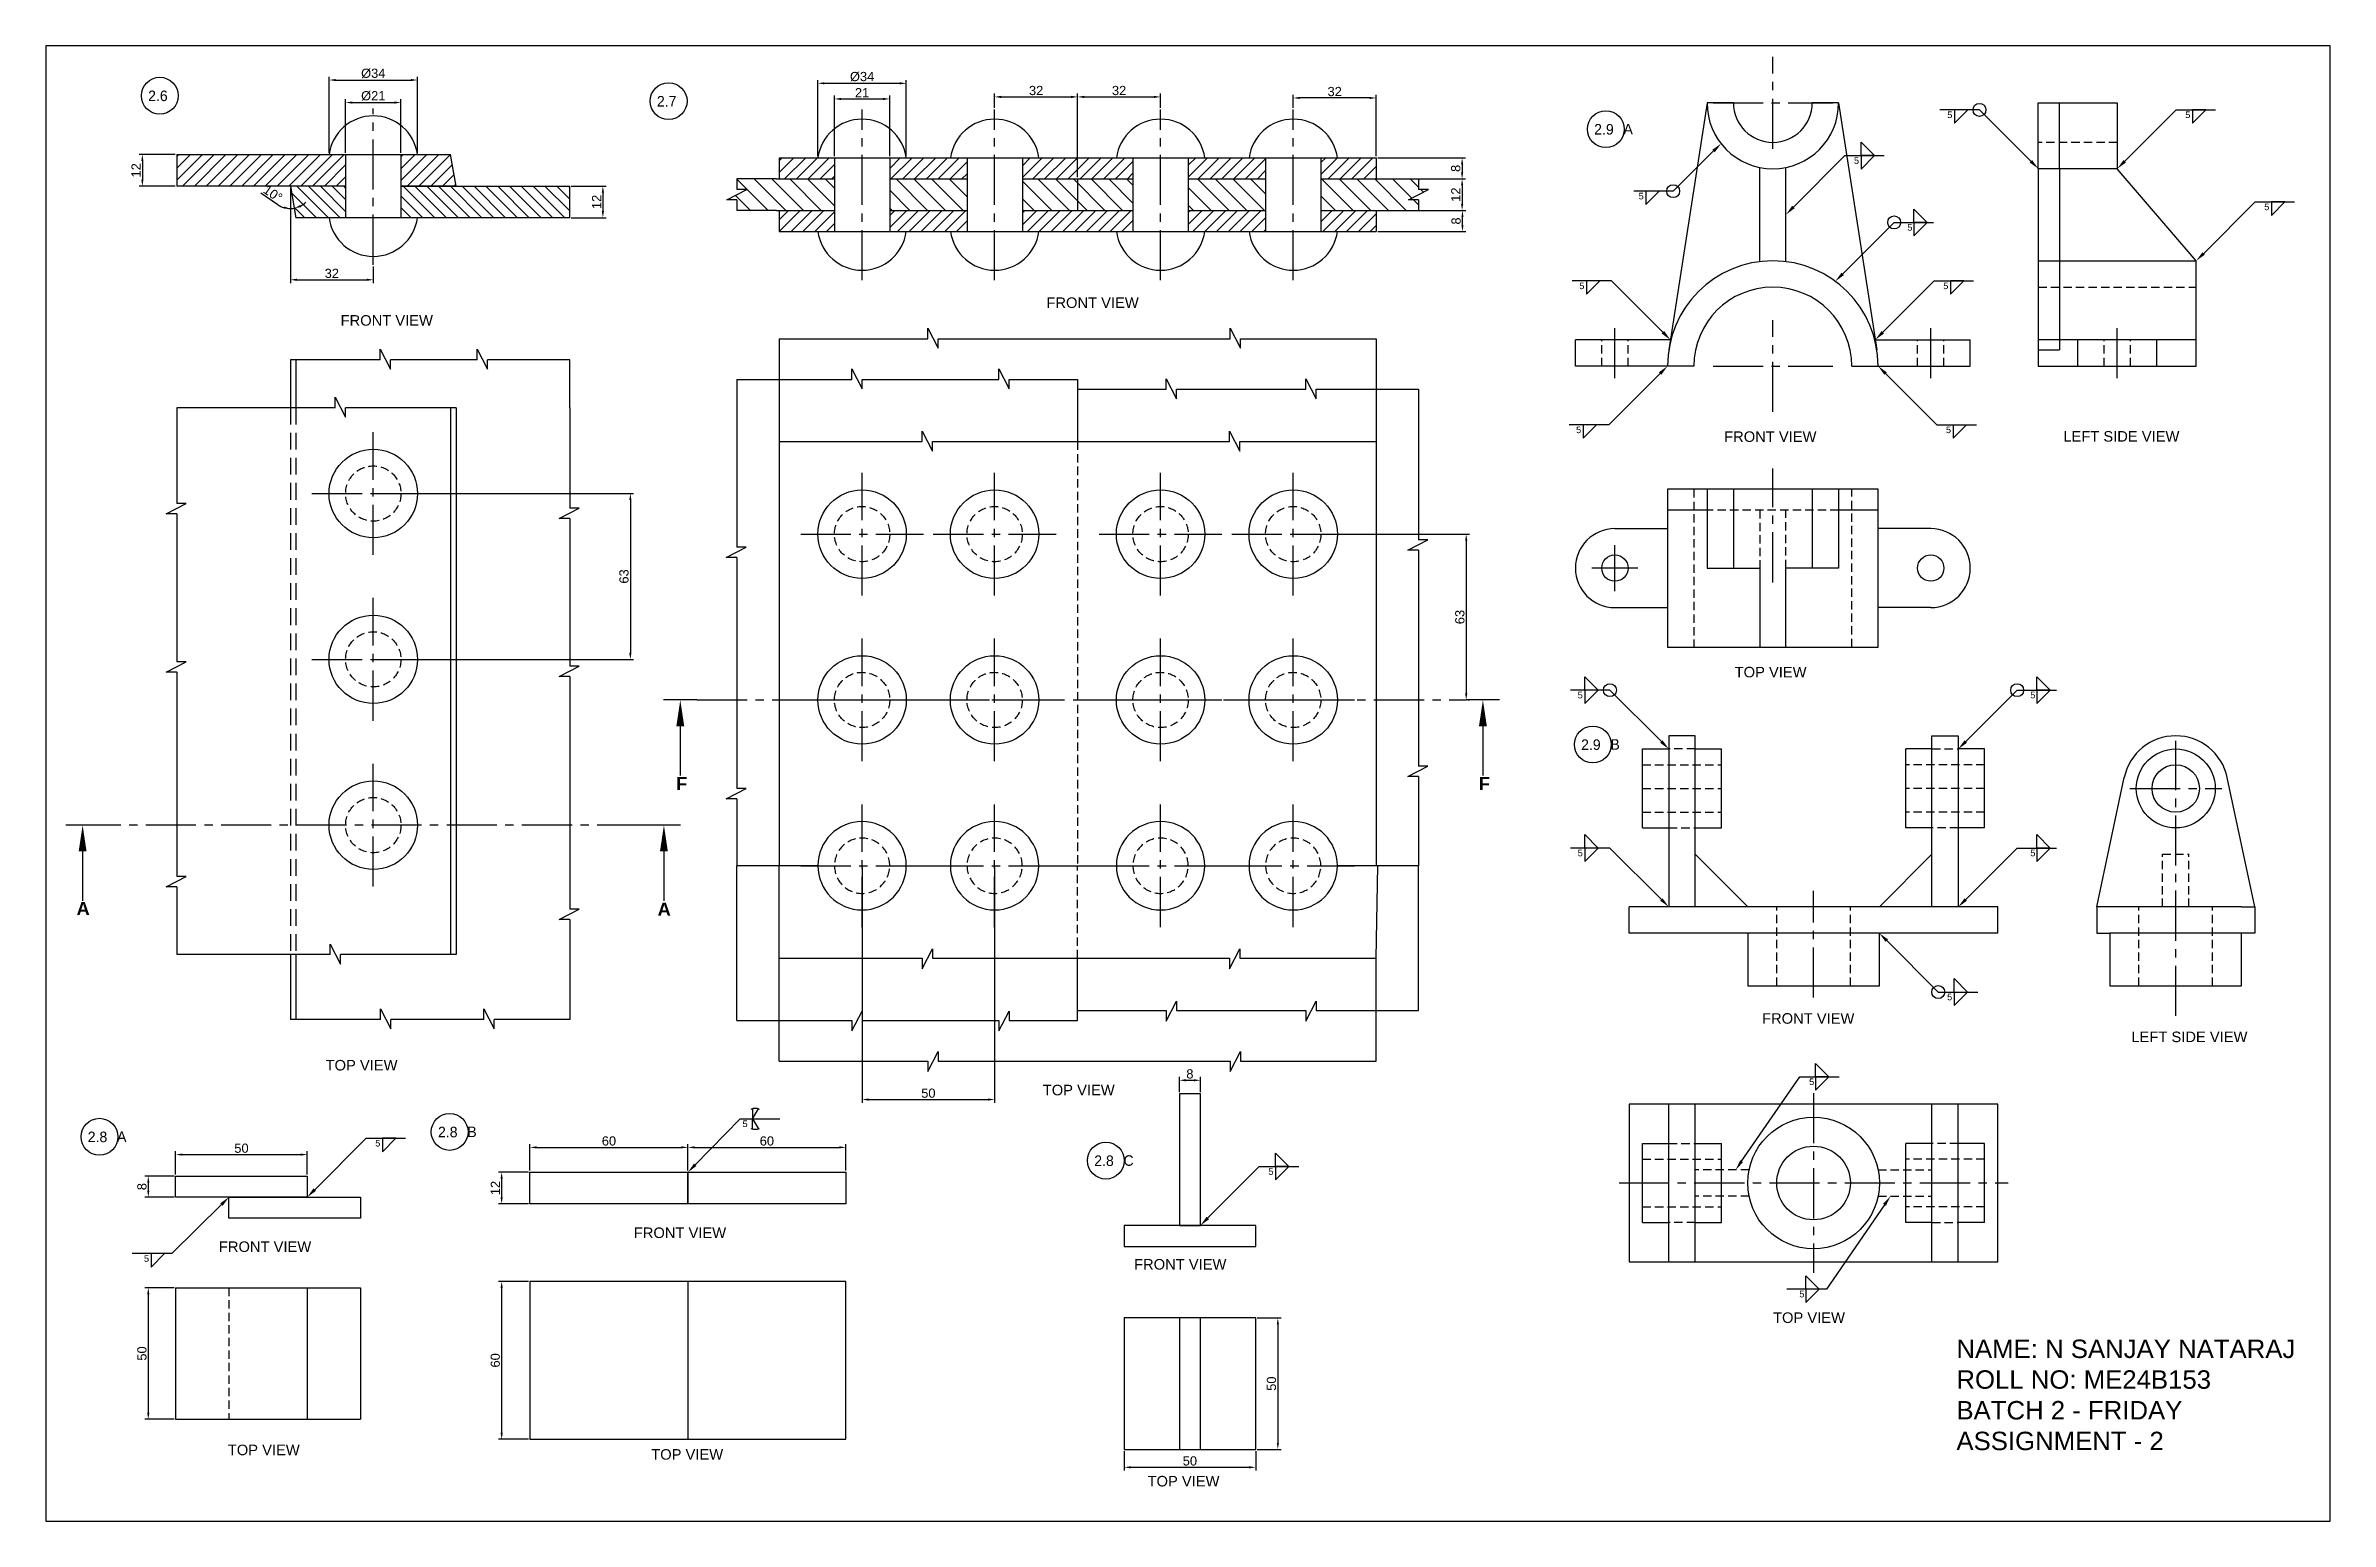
# Model space of a CAD drawing. Header units: millimetres. Extents: x 3223 to 4091, y 1443 to 2004.
import ezdxf
from ezdxf import colors
from ezdxf.entities.mleader import LeaderData, LeaderLine
from ezdxf.math import Vec2, Vec3

# ---------------------------------------------------------------- set-up
doc = ezdxf.new("R2010")
doc.units = ezdxf.units.MM
for name, pattern in [('CENTER2', [28.575, 19.05, -3.175, 3.175, -3.175]), ('HIDDEN', [9.525, 6.35, -3.175]), ('HIDDEN2', [4.7625, 3.175, -1.5875])]:
    doc.linetypes.add(name, pattern=pattern)
doc.styles.get("Standard").update_dxf_attribs({"font": 'arial.ttf'})
doc.dimstyles.new('ISO-25', dxfattribs={"dimtxt": 3.5, "dimasz": 2.5, "dimexe": 1.25, "dimexo": 0.625, "dimtad": 1, "dimdec": 0, "dimtxsty": 'Standard', "dimcen": 2.5, "dimclrd": 3, "dimclre": 3, "dimclrt": 3, "dimadec": 0, "dimazin": 0, "dimtfac": 1, "dimtdec": 0, "dimtmove": 0, "dimatfit": 3, "dimfxl": 1, "dimarcsym": 0})

msp = doc.modelspace()

# ---------------------------------------------------------------- texts
at = {"attachment_point": 1}
for s, width, gutter_width, insert, char_height in [('\\pxqd;{\\Famgdtans|c0;2.6}', 9.0881, 12.5, (3262.1, 1987.04), 4), ('\\pxqd;{\\Famgdtans|c0;2.7}', 9.0881, 12.5, (3455.4, 1984.98), 4), ('{\\C3;5}', 2.1858, 12.5, (3945.63, 1979.09), 2.5), ('{\\C3;5}', 2.1858, 12.5, (4036.05, 1979.09), 2.5), ('\\pxqd;{\\Famgdtans|c0;2.9}', 9.0881, 12.5, (3811.48, 1974.32), 4), ('\\pxqd;{\\Famgdtans|c0;A}', 6.0293, 12.5, (3822.62, 1974.4), 4), ('{\\C3;5}', 2.1858, 12.5, (3910.18, 1961.69), 2.5), ('{\\C3;5}', 2.1858, 12.5, (3828.38, 1948.19), 2.5), ('{\\C3;5}', 2.1858, 12.5, (4066.05, 1944.09), 2.5), ('{\\C3;5}', 2.1858, 12.5, (3805.83, 1914.09), 2.5), ('{\\C3;5}', 2.1858, 12.5, (3944.11, 1914.09), 2.5), ('FRONT VIEW', 58.961, 12.5, (3335.23, 1901.71), 4), ('FRONT VIEW', 58.961, 12.5, (3603.38, 1908.44), 4), ('{\\C3;5}', 2.1858, 12.5, (3804.62, 1859.37), 2.5), ('FRONT VIEW', 58.961, 12.5, (3860.86, 1857.54), 4), ('{\\C3;5}', 2.1858, 12.5, (3945.12, 1859.37), 2.5), ('LEFT SIDE VIEW', 58.961, 12.5, (3989.73, 1857.64), 4), ('TOP VIEW', 58.961, 12.5, (3864.86, 1768.07), 4), ('{\\C3;5}', 2.1858, 12.5, (3805.22, 1758.59), 2.5), ('\\pxqd;{\\Famgdtans|c0;2.9}', 9.0881, 12.5, (3806.51, 1740.49), 4), ('\\pxqd;{\\Famgdtans|c0;B}', 6.0293, 12.5, (3817.65, 1740.57), 4), ('{\\C3;5}', 2.1858, 12.5, (3805.22, 1698.59), 2.5), ('{\\C3;5}', 2.1858, 12.5, (3945.58, 1643.87), 2.5), ('FRONT VIEW', 58.961, 12.5, (3875.27, 1636.46), 4), ('LEFT SIDE VIEW', 58.961, 12.5, (4015.59, 1629.47), 4), ('TOP VIEW', 58.961, 12.5, (3329.53, 1618.69), 4), ('TOP VIEW', 58.961, 12.5, (3602, 1609.26), 4), ('\\pxqd;{\\Famgdtans|c0;2.8}', 9.0881, 12.5, (3239.15, 1591.46), 4), ('\\pxqd;{\\Famgdtans|c0;A}', 6.0293, 12.5, (3250.29, 1591.54), 4), ('\\pxqd;{\\Famgdtans|c0;2.8}', 9.0881, 12.5, (3372.22, 1593.3), 4), ('\\pxqd;{\\Famgdtans|c0;B}', 6.0293, 12.5, (3383.36, 1593.37), 4), ('{\\C3;5}', 2.2471, 12.5, (3487.92, 1595.7), 2.5), ('{\\C3;5}', 2.1858, 12.5, (3348.38, 1588.31), 2.5), ('\\pxqd;{\\Famgdtans|c0;2.8}', 9.0881, 12.5, (3621.54, 1582.4), 4), ('\\pxqd;{\\Famgdtans|c0;C}', 6.0293, 12.5, (3632.68, 1582.47), 4), ('{\\C3;5}', 2.1858, 12.5, (3687.7, 1577.55), 2.5), ('FRONT VIEW', 58.961, 12.5, (3446.62, 1555.03), 4), ('FRONT VIEW', 58.961, 12.5, (3288.99, 1549.74), 4), ('{\\C3;5}', 2.1858, 12.5, (3260.51, 1544.48), 2.5), ('FRONT VIEW', 58.961, 12.5, (3636.68, 1543.05), 4), ('TOP VIEW', 58.961, 12.5, (3879.44, 1522.77), 4), ('NAME: N SANJAY NATARAJ\\PROLL NO: ME24B153\\PBATCH 2 - FRIDAY\\PASSIGNMENT - 2', 223.6501, 1, (3949.11, 1512.43), 7), ('TOP VIEW', 58.961, 12.5, (3292.38, 1472.51), 4), ('TOP VIEW', 58.961, 12.5, (3453.24, 1470.81), 4), ('TOP VIEW', 58.961, 12.5, (3641.81, 1460.63), 4)]:
    msp.add_mtext_dynamic_manual_height_columns(s, width=width, gutter_width=gutter_width, heights=[0], dxfattribs=dict(at, insert=insert, char_height=char_height))
at = {"color": 3, "char_height": 2.5, "attachment_point": 1}
for s, insert in [('5', (3930.45, 1936.3)), ('{\\C3;5}', (3977.19, 1758.59)), ('{\\C3;5}', (3977.19, 1698.59)), ('{\\C3;5}', (3893.15, 1611.65)), ('{\\C3;5}', (3889.43, 1530.99))]:
    msp.add_mtext_dynamic_manual_height_columns(s, width=2.1858, gutter_width=12.5, heights=[0], dxfattribs=dict(at, insert=insert))
at = {"color": 6, "char_height": 5, "attachment_point": 1}
for s, heights, insert in [('{\\fArial|b1|i0|c0|p34;F}', [0], (3462.69, 1726.21)), ('{\\fArial|b1|i0|c0|p34;F}', [5], (3767.61, 1726.21)), ('{\\fArial|b1|i0|c0|p34;A}', [0], (3234.89, 1678.74)), ('{\\fArial|b1|i0|c0|p34;A}', [0], (3455.65, 1678.5))]:
    msp.add_mtext_dynamic_manual_height_columns(s, width=6.1635, gutter_width=12.5, heights=heights, dxfattribs=dict(at, insert=insert))

# ---------------------------------------------------------------- blocks, each defined once
blk = doc.blocks.new('*D1')
at = {"color": 3, "lineweight": -2, "transparency": 16777216}
for p, q in [((3337.14, 1963.35), (3337.14, 1983.74)), ((3339.64, 1982.49), (3355.64, 1982.49)), ((3358.14, 1963.35), (3358.14, 1983.74))]:
    blk.add_line(p, q, dxfattribs=at)
at = {"color": 3, "transparency": 16777216}
for points in [[(3339.64, 1982.91), (3339.64, 1982.07), (3337.14, 1982.49)], [(3355.64, 1982.91), (3355.64, 1982.07), (3358.14, 1982.49)]]:
    blk.add_solid(points, dxfattribs=at)
at = {"layer": 'Defpoints', "color": 0, "transparency": 16777216}
for p in [(3358.14, 1982.49), (3337.14, 1962.73), (3358.14, 1962.73)]:
    blk.add_point(p, dxfattribs=at)
at = {"color": 3, "transparency": 16777216, "insert": (3347.64, 1985), "char_height": 3.5, "attachment_point": 5}
blk.add_mtext('%%C21', dxfattribs=at)
blk = doc.blocks.new('*D3')
at = {"color": 3, "lineweight": -2, "transparency": 16777216}
for p, q in [((3422.88, 1950.73), (3436.12, 1950.73)), ((3434.87, 1948.23), (3434.87, 1941.23)), ((3422.88, 1938.73), (3436.12, 1938.73))]:
    blk.add_line(p, q, dxfattribs=at)
at = {"color": 3, "transparency": 16777216}
for points in [[(3434.46, 1948.23), (3435.29, 1948.23), (3434.87, 1950.73)], [(3434.46, 1941.23), (3435.29, 1941.23), (3434.87, 1938.73)]]:
    blk.add_solid(points, dxfattribs=at)
at = {"layer": 'Defpoints', "color": 0, "transparency": 16777216}
for p in [(3422.26, 1950.73), (3422.26, 1938.73), (3434.87, 1938.73)]:
    blk.add_point(p, dxfattribs=at)
at = {"color": 3, "transparency": 16777216, "insert": (3432.49, 1944.73), "char_height": 3.5, "attachment_point": 5, "rotation": 90}
blk.add_mtext('12', dxfattribs=at)
blk = doc.blocks.new('*D4')
at = {"color": 3, "lineweight": -2, "transparency": 16777216}
for p, q in [((3316.14, 1950.1), (3316.14, 1913.9)), ((3347.64, 1920.25), (3347.64, 1913.9)), ((3318.64, 1915.15), (3345.14, 1915.15))]:
    blk.add_line(p, q, dxfattribs=at)
at = {"color": 3, "transparency": 16777216}
for points in [[(3318.64, 1915.56), (3318.64, 1914.73), (3316.14, 1915.15)], [(3345.14, 1915.56), (3345.14, 1914.73), (3347.64, 1915.15)]]:
    blk.add_solid(points, dxfattribs=at)
at = {"layer": 'Defpoints', "color": 0, "transparency": 16777216}
for p in [(3316.14, 1950.73), (3347.64, 1920.88), (3347.64, 1915.15)]:
    blk.add_point(p, dxfattribs=at)
at = {"color": 3, "transparency": 16777216, "insert": (3331.89, 1917.56), "char_height": 3.5, "attachment_point": 5}
blk.add_mtext('32', dxfattribs=at)
blk = doc.blocks.new('*D5')
at = {"color": 3, "lineweight": -2, "transparency": 16777216}
blk.add_line((3311.36, 1943.67), (3304.91, 1948.04), dxfattribs=at)
for start, end in [(296.87168, 313.74337), (235.87632, 270), (236.25663, 253.12832), (270, 280)]:
    blk.add_arc((3316.14, 1950.73), 8.52, start, end, dxfattribs=at)
at = {"color": 3, "transparency": 16777216}
for points in [[(3313.73, 1942.99), (3313.6, 1942.16), (3316.14, 1942.21)], [(3320.12, 1942.73), (3319.86, 1943.52), (3317.62, 1942.34)]]:
    blk.add_solid(points, dxfattribs=at)
at = {"layer": 'Defpoints', "color": 0, "transparency": 16777216}
for p in [(3316.14, 1950.73), (3316.14, 1950.73), (3316.14, 1938.34), (3317.13, 1942.27), (3318.25, 1938.73)]:
    blk.add_point(p, dxfattribs=at)
at = {"color": 3, "transparency": 16777216, "insert": (3309.49, 1947.86), "char_height": 3.5, "attachment_point": 5, "rotation": 325.87632}
blk.add_mtext('10°', dxfattribs=at)
blk = doc.blocks.new('*D6')
at = {"color": 3, "lineweight": -2, "transparency": 16777216}
for p, q in [((3348.26, 1833.92), (3446.56, 1833.92)), ((3445.31, 1831.42), (3445.31, 1773.42)), ((3348.26, 1770.92), (3446.56, 1770.92))]:
    blk.add_line(p, q, dxfattribs=at)
at = {"color": 3, "transparency": 16777216}
for points in [[(3444.89, 1831.42), (3445.73, 1831.42), (3445.31, 1833.92)], [(3444.89, 1773.42), (3445.73, 1773.42), (3445.31, 1770.92)]]:
    blk.add_solid(points, dxfattribs=at)
at = {"layer": 'Defpoints', "color": 0, "transparency": 16777216}
for p in [(3347.64, 1833.92), (3347.64, 1770.92), (3445.31, 1770.92)]:
    blk.add_point(p, dxfattribs=at)
at = {"color": 3, "transparency": 16777216, "insert": (3442.9, 1802.42), "char_height": 3.5, "attachment_point": 5, "rotation": 90}
blk.add_mtext('63', dxfattribs=at)
blk = doc.blocks.new('*D7')
at = {"color": 3, "lineweight": -2, "transparency": 16777216}
for p, q in [((3697.77, 1818.49), (3764.12, 1818.49)), ((3762.87, 1815.99), (3762.87, 1757.99)), ((3763.5, 1755.49), (3764.12, 1755.49))]:
    blk.add_line(p, q, dxfattribs=at)
at = {"color": 3, "transparency": 16777216}
for points in [[(3762.46, 1815.99), (3763.29, 1815.99), (3762.87, 1818.49)], [(3762.46, 1757.99), (3763.29, 1757.99), (3762.87, 1755.49)]]:
    blk.add_solid(points, dxfattribs=at)
at = {"layer": 'Defpoints', "color": 0, "transparency": 16777216}
for p in [(3697.15, 1818.49), (3762.87, 1755.49), (3762.87, 1755.49)]:
    blk.add_point(p, dxfattribs=at)
at = {"color": 3, "transparency": 16777216, "insert": (3760.46, 1786.99), "char_height": 3.5, "attachment_point": 5, "rotation": 90}
blk.add_mtext('63', dxfattribs=at)
blk = doc.blocks.new('*D10')
at = {"color": 3, "lineweight": -2, "transparency": 16777216}
for p, q in [((3522.85, 1962.11), (3522.85, 1985.11)), ((3525.35, 1983.86), (3541.35, 1983.86)), ((3543.85, 1962.11), (3543.85, 1985.11))]:
    blk.add_line(p, q, dxfattribs=at)
at = {"color": 3, "transparency": 16777216}
for points in [[(3525.35, 1984.27), (3525.35, 1983.44), (3522.85, 1983.86)], [(3541.35, 1984.27), (3541.35, 1983.44), (3543.85, 1983.86)]]:
    blk.add_solid(points, dxfattribs=at)
at = {"layer": 'Defpoints', "color": 0, "transparency": 16777216}
for p in [(3543.85, 1983.86), (3522.85, 1961.48), (3543.85, 1961.48)]:
    blk.add_point(p, dxfattribs=at)
at = {"color": 3, "transparency": 16777216, "insert": (3533.35, 1986.24), "char_height": 3.5, "attachment_point": 5}
blk.add_mtext('21', dxfattribs=at)
blk = doc.blocks.new('*D11')
at = {"color": 3, "lineweight": -2, "transparency": 16777216}
for p, q in [((3330.84, 1963.35), (3330.84, 1992.3)), ((3333.34, 1991.05), (3361.94, 1991.05)), ((3364.44, 1963.35), (3364.44, 1992.3))]:
    blk.add_line(p, q, dxfattribs=at)
at = {"color": 3, "transparency": 16777216}
for points in [[(3333.34, 1991.46), (3333.34, 1990.63), (3330.84, 1991.05)], [(3361.94, 1991.46), (3361.94, 1990.63), (3364.44, 1991.05)]]:
    blk.add_solid(points, dxfattribs=at)
at = {"layer": 'Defpoints', "color": 0, "transparency": 16777216}
for p in [(3364.44, 1991.05), (3330.84, 1962.73), (3364.44, 1962.73)]:
    blk.add_point(p, dxfattribs=at)
at = {"color": 3, "transparency": 16777216, "insert": (3347.64, 1993.56), "char_height": 3.5, "attachment_point": 5}
blk.add_mtext('%%C34', dxfattribs=at)
blk = doc.blocks.new('*D12')
at = {"color": 3, "lineweight": -2, "transparency": 16777216}
for p, q in [((3516.55, 1962.11), (3516.55, 1991.05)), ((3519.05, 1989.8), (3547.65, 1989.8)), ((3550.15, 1962.11), (3550.15, 1991.05))]:
    blk.add_line(p, q, dxfattribs=at)
at = {"color": 3, "transparency": 16777216}
for points in [[(3519.05, 1990.22), (3519.05, 1989.38), (3516.55, 1989.8)], [(3547.65, 1990.22), (3547.65, 1989.38), (3550.15, 1989.8)]]:
    blk.add_solid(points, dxfattribs=at)
at = {"layer": 'Defpoints', "color": 0, "transparency": 16777216}
for p in [(3550.15, 1989.8), (3516.55, 1961.48), (3550.15, 1961.48)]:
    blk.add_point(p, dxfattribs=at)
at = {"color": 3, "transparency": 16777216, "insert": (3533.35, 1992.31), "char_height": 3.5, "attachment_point": 5}
blk.add_mtext('%%C34', dxfattribs=at)
blk = doc.blocks.new('*D13')
at = {"color": 3, "lineweight": -2, "transparency": 16777216}
for p, q in [((3272.39, 1962.73), (3258.66, 1962.73)), ((3259.91, 1960.23), (3259.91, 1953.23)), ((3272.39, 1950.73), (3258.66, 1950.73))]:
    blk.add_line(p, q, dxfattribs=at)
at = {"color": 3, "transparency": 16777216}
for points in [[(3259.49, 1960.23), (3260.32, 1960.23), (3259.91, 1962.73)], [(3259.49, 1953.23), (3260.32, 1953.23), (3259.91, 1950.73)]]:
    blk.add_solid(points, dxfattribs=at)
at = {"layer": 'Defpoints', "color": 0, "transparency": 16777216}
for p in [(3273.01, 1962.73), (3259.91, 1950.73), (3273.01, 1950.73)]:
    blk.add_point(p, dxfattribs=at)
at = {"color": 3, "transparency": 16777216, "insert": (3257.53, 1956.73), "char_height": 3.5, "attachment_point": 5, "rotation": 90}
blk.add_mtext('12', dxfattribs=at)
blk = doc.blocks.new('*D14')
at = {"color": 3, "lineweight": -2, "transparency": 16777216}
for p, q in [((3745.35, 1953.48), (3762.56, 1953.48)), ((3761.31, 1950.98), (3761.31, 1943.98)), ((3745.35, 1941.48), (3762.56, 1941.48))]:
    blk.add_line(p, q, dxfattribs=at)
at = {"color": 3, "transparency": 16777216}
for points in [[(3760.9, 1950.98), (3761.73, 1950.98), (3761.31, 1953.48)], [(3760.9, 1943.98), (3761.73, 1943.98), (3761.31, 1941.48)]]:
    blk.add_solid(points, dxfattribs=at)
at = {"layer": 'Defpoints', "color": 0, "transparency": 16777216}
for p in [(3744.72, 1953.48), (3744.72, 1941.48), (3761.31, 1941.48)]:
    blk.add_point(p, dxfattribs=at)
at = {"color": 3, "transparency": 16777216, "insert": (3758.93, 1947.48), "char_height": 3.5, "attachment_point": 5, "rotation": 90}
blk.add_mtext('12', dxfattribs=at)
blk = doc.blocks.new('*D15')
at = {"color": 3, "lineweight": -2, "transparency": 16777216}
for p, q in [((3729.27, 1961.48), (3762.56, 1961.48)), ((3729.27, 1953.48), (3762.56, 1953.48)), ((3761.31, 1958.98), (3761.31, 1955.98))]:
    blk.add_line(p, q, dxfattribs=at)
at = {"color": 3, "transparency": 16777216}
for points in [[(3760.9, 1958.98), (3761.73, 1958.98), (3761.31, 1961.48)], [(3760.9, 1955.98), (3761.73, 1955.98), (3761.31, 1953.48)]]:
    blk.add_solid(points, dxfattribs=at)
at = {"layer": 'Defpoints', "color": 0, "transparency": 16777216}
for p in [(3728.65, 1961.48), (3728.65, 1953.48), (3761.31, 1953.48)]:
    blk.add_point(p, dxfattribs=at)
at = {"color": 3, "transparency": 16777216, "insert": (3758.9, 1957.48), "char_height": 3.5, "attachment_point": 5, "rotation": 90}
blk.add_mtext('8', dxfattribs=at)
blk = doc.blocks.new('*D16')
at = {"color": 3, "lineweight": -2, "transparency": 16777216}
for p, q in [((3729.27, 1941.48), (3762.69, 1941.48)), ((3761.44, 1935.98), (3761.44, 1938.98)), ((3729.27, 1933.48), (3762.69, 1933.48))]:
    blk.add_line(p, q, dxfattribs=at)
at = {"color": 3, "transparency": 16777216}
for points in [[(3761.03, 1938.98), (3761.86, 1938.98), (3761.44, 1941.48)], [(3761.03, 1935.98), (3761.86, 1935.98), (3761.44, 1933.48)]]:
    blk.add_solid(points, dxfattribs=at)
at = {"layer": 'Defpoints', "color": 0, "transparency": 16777216}
for p in [(3728.65, 1941.48), (3761.44, 1941.48), (3728.65, 1933.48)]:
    blk.add_point(p, dxfattribs=at)
at = {"color": 3, "transparency": 16777216, "insert": (3759.03, 1937.48), "char_height": 3.5, "attachment_point": 5, "rotation": 90}
blk.add_mtext('8', dxfattribs=at)
blk = doc.blocks.new('*D17')
at = {"color": 3, "lineweight": -2, "transparency": 16777216}
for p, q in [((3583.71, 1980.52), (3583.71, 1985.88)), ((3586.21, 1984.63), (3612.75, 1984.63)), ((3615.25, 1954.11), (3615.25, 1985.88))]:
    blk.add_line(p, q, dxfattribs=at)
at = {"color": 3, "transparency": 16777216}
for points in [[(3586.21, 1985.05), (3586.21, 1984.21), (3583.71, 1984.63)], [(3612.75, 1985.05), (3612.75, 1984.21), (3615.25, 1984.63)]]:
    blk.add_solid(points, dxfattribs=at)
at = {"layer": 'Defpoints', "color": 0, "transparency": 16777216}
for p in [(3583.71, 1979.9), (3615.25, 1984.63), (3615.25, 1953.48)]:
    blk.add_point(p, dxfattribs=at)
at = {"color": 3, "transparency": 16777216, "insert": (3599.48, 1987.04), "char_height": 3.5, "attachment_point": 5}
blk.add_mtext('32', dxfattribs=at)
blk = doc.blocks.new('*D18')
at = {"color": 3, "lineweight": -2, "transparency": 16777216}
for p, q in [((3697.15, 1980.52), (3697.15, 1985.48)), ((3726.15, 1984.23), (3699.65, 1984.23)), ((3728.65, 1962.11), (3728.65, 1985.48))]:
    blk.add_line(p, q, dxfattribs=at)
at = {"color": 3, "transparency": 16777216}
for points in [[(3699.65, 1984.65), (3699.65, 1983.82), (3697.15, 1984.23)], [(3726.15, 1984.65), (3726.15, 1983.82), (3728.65, 1984.23)]]:
    blk.add_solid(points, dxfattribs=at)
at = {"layer": 'Defpoints', "color": 0, "transparency": 16777216}
for p in [(3697.15, 1984.23), (3697.15, 1979.9), (3728.65, 1961.48)]:
    blk.add_point(p, dxfattribs=at)
at = {"color": 3, "transparency": 16777216, "insert": (3712.9, 1986.65), "char_height": 3.5, "attachment_point": 5}
blk.add_mtext('32', dxfattribs=at)
blk = doc.blocks.new('*D19')
at = {"color": 3, "lineweight": -2, "transparency": 16777216}
for p, q in [((3615.25, 1954.11), (3615.25, 1985.88)), ((3617.75, 1984.63), (3644.25, 1984.63)), ((3646.75, 1980.52), (3646.75, 1985.88))]:
    blk.add_line(p, q, dxfattribs=at)
at = {"color": 3, "transparency": 16777216}
for points in [[(3617.75, 1985.05), (3617.75, 1984.21), (3615.25, 1984.63)], [(3644.25, 1985.05), (3644.25, 1984.21), (3646.75, 1984.63)]]:
    blk.add_solid(points, dxfattribs=at)
at = {"layer": 'Defpoints', "color": 0, "transparency": 16777216}
for p in [(3646.75, 1984.63), (3646.75, 1979.9), (3615.25, 1953.48)]:
    blk.add_point(p, dxfattribs=at)
at = {"color": 3, "transparency": 16777216, "insert": (3631, 1987.04), "char_height": 3.5, "attachment_point": 5}
blk.add_mtext('32', dxfattribs=at)
blk = doc.blocks.new('*D20')
at = {"color": 3, "lineweight": -2, "transparency": 16777216}
for p, q in [((3271.93, 1532.15), (3260.91, 1532.15)), ((3262.16, 1529.65), (3262.16, 1484.65)), ((3271.93, 1482.15), (3260.91, 1482.15))]:
    blk.add_line(p, q, dxfattribs=at)
at = {"color": 3, "transparency": 16777216}
for points in [[(3261.75, 1529.65), (3262.58, 1529.65), (3262.16, 1532.15)], [(3261.75, 1484.65), (3262.58, 1484.65), (3262.16, 1482.15)]]:
    blk.add_solid(points, dxfattribs=at)
at = {"layer": 'Defpoints', "color": 0, "transparency": 16777216}
for p in [(3272.56, 1532.15), (3262.16, 1482.15), (3272.56, 1482.15)]:
    blk.add_point(p, dxfattribs=at)
at = {"color": 3, "transparency": 16777216, "insert": (3259.75, 1507.15), "char_height": 3.5, "attachment_point": 5, "rotation": 90}
blk.add_mtext('50', dxfattribs=at)
blk = doc.blocks.new('*D21')
at = {"color": 3, "lineweight": -2, "transparency": 16777216}
for p, q in [((3271.93, 1574.57), (3260.91, 1574.57)), ((3262.16, 1572.07), (3262.16, 1569.07)), ((3271.93, 1566.57), (3260.91, 1566.57))]:
    blk.add_line(p, q, dxfattribs=at)
at = {"color": 3, "transparency": 16777216}
for points in [[(3261.75, 1572.07), (3262.58, 1572.07), (3262.16, 1574.57)], [(3261.75, 1569.07), (3262.58, 1569.07), (3262.16, 1566.57)]]:
    blk.add_solid(points, dxfattribs=at)
at = {"layer": 'Defpoints', "color": 0, "transparency": 16777216}
for p in [(3272.56, 1574.57), (3262.16, 1566.57), (3272.56, 1566.57)]:
    blk.add_point(p, dxfattribs=at)
at = {"color": 3, "transparency": 16777216, "insert": (3259.75, 1570.57), "char_height": 3.5, "attachment_point": 5, "rotation": 90}
blk.add_mtext('8', dxfattribs=at)
blk = doc.blocks.new('*D22')
at = {"color": 3, "lineweight": -2, "transparency": 16777216}
for p, q in [((3272.56, 1575.2), (3272.56, 1583.98)), ((3275.06, 1582.73), (3320.06, 1582.73)), ((3322.56, 1575.2), (3322.56, 1583.98))]:
    blk.add_line(p, q, dxfattribs=at)
at = {"color": 3, "transparency": 16777216}
for points in [[(3275.06, 1583.15), (3275.06, 1582.32), (3272.56, 1582.73)], [(3320.06, 1583.15), (3320.06, 1582.32), (3322.56, 1582.73)]]:
    blk.add_solid(points, dxfattribs=at)
at = {"layer": 'Defpoints', "color": 0, "transparency": 16777216}
for p in [(3322.56, 1582.73), (3272.56, 1574.57), (3322.56, 1574.57)]:
    blk.add_point(p, dxfattribs=at)
at = {"color": 3, "transparency": 16777216, "insert": (3297.56, 1585.14), "char_height": 3.5, "attachment_point": 5}
blk.add_mtext('50', dxfattribs=at)
blk = doc.blocks.new('*D23')
at = {"color": 3, "lineweight": -2, "transparency": 16777216}
for p, q in [((3407.18, 1576.66), (3407.18, 1586.72)), ((3409.68, 1585.47), (3464.68, 1585.47)), ((3467.18, 1576.66), (3467.18, 1586.72))]:
    blk.add_line(p, q, dxfattribs=at)
at = {"color": 3, "transparency": 16777216}
for points in [[(3409.68, 1585.89), (3409.68, 1585.06), (3407.18, 1585.47)], [(3464.68, 1585.89), (3464.68, 1585.06), (3467.18, 1585.47)]]:
    blk.add_solid(points, dxfattribs=at)
at = {"layer": 'Defpoints', "color": 0, "transparency": 16777216}
for p in [(3467.18, 1585.47), (3407.18, 1576.03), (3467.18, 1576.03)]:
    blk.add_point(p, dxfattribs=at)
at = {"color": 3, "transparency": 16777216, "insert": (3437.18, 1587.89), "char_height": 3.5, "attachment_point": 5}
blk.add_mtext('60', dxfattribs=at)
blk = doc.blocks.new('*D24')
at = {"color": 3, "lineweight": -2, "transparency": 16777216}
for p, q in [((3406.55, 1576.03), (3395.16, 1576.03)), ((3396.41, 1573.53), (3396.41, 1566.53)), ((3406.55, 1564.03), (3395.16, 1564.03))]:
    blk.add_line(p, q, dxfattribs=at)
at = {"color": 3, "transparency": 16777216}
for points in [[(3395.99, 1573.53), (3396.83, 1573.53), (3396.41, 1576.03)], [(3395.99, 1566.53), (3396.83, 1566.53), (3396.41, 1564.03)]]:
    blk.add_solid(points, dxfattribs=at)
at = {"layer": 'Defpoints', "color": 0, "transparency": 16777216}
for p in [(3407.18, 1576.03), (3396.41, 1564.03), (3407.18, 1564.03)]:
    blk.add_point(p, dxfattribs=at)
at = {"color": 3, "transparency": 16777216, "insert": (3394.03, 1570.03), "char_height": 3.5, "attachment_point": 5, "rotation": 90}
blk.add_mtext('12', dxfattribs=at)
blk = doc.blocks.new('*D25')
at = {"color": 3, "lineweight": -2, "transparency": 16777216}
for p, q in [((3406.55, 1534.54), (3395.16, 1534.54)), ((3396.41, 1532.04), (3396.41, 1477.04)), ((3406.55, 1474.54), (3395.16, 1474.54))]:
    blk.add_line(p, q, dxfattribs=at)
at = {"color": 3, "transparency": 16777216}
for points in [[(3395.99, 1532.04), (3396.83, 1532.04), (3396.41, 1534.54)], [(3395.99, 1477.04), (3396.83, 1477.04), (3396.41, 1474.54)]]:
    blk.add_solid(points, dxfattribs=at)
at = {"layer": 'Defpoints', "color": 0, "transparency": 16777216}
for p in [(3407.18, 1534.54), (3396.41, 1474.54), (3407.18, 1474.54)]:
    blk.add_point(p, dxfattribs=at)
at = {"color": 3, "transparency": 16777216, "insert": (3394, 1504.54), "char_height": 3.5, "attachment_point": 5, "rotation": 90}
blk.add_mtext('60', dxfattribs=at)
blk = doc.blocks.new('*D26')
at = {"color": 3, "lineweight": -2, "transparency": 16777216}
for p, q in [((3467.18, 1576.66), (3467.18, 1586.72)), ((3469.68, 1585.47), (3524.68, 1585.47)), ((3527.18, 1576.66), (3527.18, 1586.72))]:
    blk.add_line(p, q, dxfattribs=at)
at = {"color": 3, "transparency": 16777216}
for points in [[(3469.68, 1585.89), (3469.68, 1585.06), (3467.18, 1585.47)], [(3524.68, 1585.89), (3524.68, 1585.06), (3527.18, 1585.47)]]:
    blk.add_solid(points, dxfattribs=at)
at = {"layer": 'Defpoints', "color": 0, "transparency": 16777216}
for p in [(3527.18, 1585.47), (3467.18, 1576.03), (3527.18, 1576.03)]:
    blk.add_point(p, dxfattribs=at)
at = {"color": 3, "transparency": 16777216, "insert": (3497.18, 1587.89), "char_height": 3.5, "attachment_point": 5}
blk.add_mtext('60', dxfattribs=at)
blk = doc.blocks.new('*D27')
at = {"color": 3, "lineweight": -2, "transparency": 16777216}
for p, q in [((3653.89, 1606.44), (3653.89, 1612.22)), ((3656.39, 1610.97), (3659.39, 1610.97)), ((3661.89, 1606.44), (3661.89, 1612.22))]:
    blk.add_line(p, q, dxfattribs=at)
at = {"color": 3, "transparency": 16777216}
for points in [[(3656.39, 1611.39), (3656.39, 1610.55), (3653.89, 1610.97)], [(3659.39, 1611.39), (3659.39, 1610.55), (3661.89, 1610.97)]]:
    blk.add_solid(points, dxfattribs=at)
at = {"layer": 'Defpoints', "color": 0, "transparency": 16777216}
for p in [(3653.89, 1605.81), (3661.89, 1610.97), (3661.89, 1605.81)]:
    blk.add_point(p, dxfattribs=at)
at = {"color": 3, "transparency": 16777216, "insert": (3657.89, 1613.38), "char_height": 3.5, "attachment_point": 5}
blk.add_mtext('8', dxfattribs=at)
blk = doc.blocks.new('*D28')
at = {"color": 3, "lineweight": -2, "transparency": 16777216}
for p, q in [((3683.51, 1520.69), (3692.55, 1520.69)), ((3691.3, 1518.19), (3691.3, 1473.19)), ((3683.51, 1470.69), (3692.55, 1470.69))]:
    blk.add_line(p, q, dxfattribs=at)
at = {"color": 3, "transparency": 16777216}
for points in [[(3690.89, 1518.19), (3691.72, 1518.19), (3691.3, 1520.69)], [(3690.89, 1473.19), (3691.72, 1473.19), (3691.3, 1470.69)]]:
    blk.add_solid(points, dxfattribs=at)
at = {"layer": 'Defpoints', "color": 0, "transparency": 16777216}
for p in [(3682.89, 1520.69), (3682.89, 1470.69), (3691.3, 1470.69)]:
    blk.add_point(p, dxfattribs=at)
at = {"color": 3, "transparency": 16777216, "insert": (3688.89, 1495.69), "char_height": 3.5, "attachment_point": 5, "rotation": 90}
blk.add_mtext('50', dxfattribs=at)
blk = doc.blocks.new('*D29')
at = {"color": 3, "lineweight": -2, "transparency": 16777216}
for p, q in [((3632.89, 1470.07), (3632.89, 1462.65)), ((3682.89, 1470.07), (3682.89, 1462.65)), ((3635.39, 1463.9), (3680.39, 1463.9))]:
    blk.add_line(p, q, dxfattribs=at)
at = {"color": 3, "transparency": 16777216}
for points in [[(3635.39, 1464.32), (3635.39, 1463.49), (3632.89, 1463.9)], [(3680.39, 1464.32), (3680.39, 1463.49), (3682.89, 1463.9)]]:
    blk.add_solid(points, dxfattribs=at)
at = {"layer": 'Defpoints', "color": 0, "transparency": 16777216}
for p in [(3632.89, 1470.69), (3682.89, 1470.69), (3682.89, 1463.9)]:
    blk.add_point(p, dxfattribs=at)
at = {"color": 3, "transparency": 16777216, "insert": (3657.89, 1466.31), "char_height": 3.5, "attachment_point": 5}
blk.add_mtext('50', dxfattribs=at)
blk = doc.blocks.new('*D66')
at = {"color": 3, "lineweight": -2, "transparency": 16777216}
for p, q in [((3533.35, 1691.87), (3533.35, 1602.4)), ((3583.71, 1691.87), (3583.71, 1602.4)), ((3535.85, 1603.65), (3581.21, 1603.65))]:
    blk.add_line(p, q, dxfattribs=at)
at = {"color": 3, "transparency": 16777216}
for points in [[(3535.85, 1604.06), (3535.85, 1603.23), (3533.35, 1603.65)], [(3581.21, 1604.06), (3581.21, 1603.23), (3583.71, 1603.65)]]:
    blk.add_solid(points, dxfattribs=at)
at = {"layer": 'Defpoints', "color": 0, "transparency": 16777216}
for p in [(3533.35, 1692.49), (3583.71, 1692.49), (3583.71, 1603.65)]:
    blk.add_point(p, dxfattribs=at)
at = {"color": 3, "transparency": 16777216, "insert": (3558.53, 1606.06), "char_height": 3.5, "attachment_point": 5}
blk.add_mtext('50', dxfattribs=at)

# ---------------------------------------------------------------- dimensions: what is measured, and where the dimension line sits
for base, p1, p2, picture, middle in [((3364.44, 1991.05), (3330.84, 1962.73), (3364.44, 1962.73), '*D11', (3347.64, 1993.56)), ((3550.15, 1989.8), (3516.55, 1961.48), (3550.15, 1961.48), '*D12', (3533.35, 1992.31)), ((3358.14, 1982.49), (3337.14, 1962.73), (3358.14, 1962.73), '*D1', (3347.64, 1985))]:
    dim = msp.add_linear_dim(base=base, p1=p1, p2=p2, text='%%C<>', dimstyle='ISO-25')
    dim.commit()
    dim.dimension.update_dxf_attribs({"geometry": picture, "text_midpoint": middle})
for base, p1, p2, picture, middle in [((3543.85, 1983.86), (3522.85, 1961.48), (3543.85, 1961.48), '*D10', (3533.35, 1986.24)), ((3615.25, 1984.63), (3583.71, 1979.9), (3615.25, 1953.48), '*D17', (3599.48, 1987.04)), ((3646.74503906, 1984.63131836), (3615.24503906, 1953.48119985), (3646.74503906, 1979.89567131), '*D19', (3630.99503906, 1987.04451754)), ((3697.14503906, 1984.23206266), (3728.64503906, 1961.48119985), (3697.14503906, 1979.89567131), '*D18', (3712.89503906, 1986.64526184)), ((3347.63683903, 1915.14722546), (3316.13683903, 1950.72823913), (3347.63683903, 1920.87986644), '*D4', (3331.88683903, 1917.56042464)), ((3583.71, 1603.65), (3533.35, 1692.49), (3583.71, 1692.49), '*D66', (3558.53, 1606.06)), ((3661.89, 1610.97), (3653.89, 1605.81), (3661.89, 1605.81), '*D27', (3657.89, 1613.38)), ((3467.18, 1585.47), (3407.18, 1576.03), (3467.18, 1576.03), '*D23', (3437.18, 1587.89)), ((3527.18, 1585.47), (3467.18, 1576.03), (3527.18, 1576.03), '*D26', (3497.18, 1587.89)), ((3322.56, 1582.73), (3272.56, 1574.57), (3322.56, 1574.57), '*D22', (3297.56, 1585.14)), ((3682.89, 1463.9), (3632.89, 1470.69), (3682.89, 1470.69), '*D29', (3657.89, 1466.31))]:
    dim = msp.add_linear_dim(base=base, p1=p1, p2=p2, dimstyle='ISO-25')
    dim.commit()
    dim.dimension.update_dxf_attribs({"geometry": picture, "text_midpoint": middle})
for base, p1, p2, picture, middle in [((3259.91, 1950.73), (3273.01, 1962.73), (3273.01, 1950.73), '*D13', (3257.53, 1956.73)), ((3761.31, 1953.48), (3728.65, 1961.48), (3728.65, 1953.48), '*D15', (3758.9, 1957.48)), ((3761.31, 1941.48), (3744.72, 1953.48), (3744.72, 1941.48), '*D14', (3758.93, 1947.48)), ((3434.87, 1938.73), (3422.26, 1950.73), (3422.26, 1938.73), '*D3', (3432.49, 1944.73)), ((3761.44, 1941.48), (3728.65, 1933.48), (3728.65, 1941.48), '*D16', (3759.03, 1937.48)), ((3445.31, 1770.92), (3347.64, 1833.92), (3347.64, 1770.92), '*D6', (3442.9, 1802.42)), ((3762.87, 1755.49), (3697.15, 1818.49), (3762.87, 1755.49), '*D7', (3760.46, 1786.99)), ((3262.16, 1566.57), (3272.56, 1574.57), (3272.56, 1566.57), '*D21', (3259.75, 1570.57)), ((3396.41, 1564.03), (3407.18, 1576.03), (3407.18, 1564.03), '*D24', (3394.03, 1570.03)), ((3262.16, 1482.15), (3272.56, 1532.15), (3272.56, 1482.15), '*D20', (3259.75, 1507.15)), ((3396.41, 1474.54), (3407.18, 1534.54), (3407.18, 1474.54), '*D25', (3394, 1504.54)), ((3691.3, 1470.69), (3682.89, 1520.69), (3682.89, 1470.69), '*D28', (3688.89, 1495.69))]:
    dim = msp.add_linear_dim(base=base, p1=p1, p2=p2, angle=90, dimstyle='ISO-25')
    dim.commit()
    dim.dimension.update_dxf_attribs({"geometry": picture, "text_midpoint": middle})
dim = msp.add_angular_dim_2l(base=(3317.13, 1942.27), line1=((3316.14, 1950.73), (3316.14, 1938.34)), line2=((3316.14, 1950.73), (3318.25, 1938.73)), dimstyle='ISO-25')
dim.commit()
dim.dimension.update_dxf_attribs({"geometry": '*D5', "text_midpoint": (3309.49, 1947.86)})

# ---------------------------------------------------------------- hatches: boundary and pattern name
h = msp.add_hatch()
h.set_pattern_fill('ANSI31', color=3)
h.set_pattern_definition([(45, (5.615, 68.601), (-2.245064, 2.245064), [])])
h.paths.add_polyline_path([(3337.14, 1950.73), (3337.14, 1962.73), (3273.01, 1962.73), (3273.01, 1950.73)])
h.paths.add_polyline_path([(3379.14, 1950.73), (3377.02, 1962.73), (3358.14, 1962.73), (3358.14, 1950.73)])
h = msp.add_hatch()
h.set_pattern_fill('ANSI31', color=3, scale=1.5, angle=90)
h.set_pattern_definition([(135, (-23.1274, -2e-13), (-3.367596, -3.367596), [])])
h.paths.add_polyline_path([(3522.85, 1953.48), (3500.77, 1953.48), (3485.77, 1953.48), (3485.77, 1949.45), (3489.56, 1949.45), (3481.97, 1945.52), (3485.77, 1945.52), (3485.77, 1941.48), (3500.77, 1941.48), (3522.85, 1941.48)])
h.paths.add_polyline_path([(3573.25, 1953.48), (3543.85, 1953.48), (3543.85, 1941.48), (3573.25, 1941.48)])
h.paths.add_polyline_path([(3615.25, 1953.48), (3594.25, 1953.48), (3594.25, 1941.48), (3615.25, 1941.48)])
h.paths.add_polyline_path([(3636.25, 1953.48), (3615.25, 1953.48), (3615.25, 1941.48), (3636.25, 1941.48)])
h.paths.add_polyline_path([(3686.65, 1953.48), (3657.25, 1953.48), (3657.25, 1941.48), (3686.65, 1941.48)])
h.paths.add_polyline_path([(3748.52, 1949.45), (3744.72, 1949.45), (3744.72, 1953.48), (3729.72, 1953.48), (3707.65, 1953.48), (3707.65, 1941.48), (3729.72, 1941.48), (3744.72, 1941.48), (3744.72, 1945.52), (3740.93, 1945.52)])
h = msp.add_hatch()
h.set_pattern_fill('ANSI31', color=3)
h.set_pattern_definition([(45, (-22.3412, 84.0786), (-2.245064, 2.245064), [])])
h.paths.add_polyline_path([(3501.85, 1961.48), (3501.85, 1953.48), (3522.85, 1953.48), (3522.85, 1961.48)])
h.paths.add_polyline_path([(3573.25, 1953.48), (3573.25, 1961.48), (3543.85, 1961.48), (3543.85, 1953.48)])
h.paths.add_polyline_path([(3501.85, 1941.48), (3501.85, 1933.48), (3522.85, 1933.48), (3522.85, 1941.48)])
h.paths.add_polyline_path([(3543.85, 1941.48), (3543.85, 1933.48), (3573.25, 1933.48), (3573.25, 1941.48)])
h.paths.add_polyline_path([(3594.25, 1961.48), (3594.25, 1953.48), (3636.25, 1953.48), (3636.25, 1961.48)])
h.paths.add_polyline_path([(3636.25, 1933.48), (3636.25, 1941.48), (3594.25, 1941.48), (3594.25, 1933.48)])
h.paths.add_polyline_path([(3686.65, 1953.48), (3686.65, 1961.48), (3657.25, 1961.48), (3657.25, 1953.48)])
h.paths.add_polyline_path([(3657.25, 1941.48), (3657.25, 1933.48), (3686.65, 1933.48), (3686.65, 1941.48)])
h.paths.add_polyline_path([(3707.65, 1961.48), (3707.65, 1953.48), (3728.65, 1953.48), (3728.65, 1961.48)])
h.paths.add_polyline_path([(3728.65, 1933.48), (3728.65, 1941.48), (3707.65, 1941.48), (3707.65, 1933.48)])
h = msp.add_hatch()
h.set_pattern_fill('ANSI31', color=3, angle=90)
h.set_pattern_definition([(135, (5.615, 68.601), (-2.245064, -2.245064), [])])
h.paths.add_polyline_path([(3337.14, 1938.73), (3337.14, 1950.73), (3316.14, 1950.73), (3318.25, 1938.73)])
h.paths.add_polyline_path([(3358.14, 1950.73), (3358.14, 1938.73), (3422.26, 1938.73), (3422.26, 1950.73)])

# ---------------------------------------------------------------- linework, layer by layer
for p, q in [((4091.16, 2004.1), (3223.18, 2004.1)), ((3223.18, 2004.1), (3223.18, 1443.38)), ((4091.16, 1443.38), (4091.16, 2004.1)), ((3854.36, 1982.35), (3839.83, 1888.47)), ((3864.36, 1982.35), (3854.36, 1982.35)), ((3904.36, 1982.35), (3894.36, 1982.35)), ((3904.36, 1982.35), (3918.89, 1888.47)), ((3980.23, 1982.35), (4010.23, 1982.35)), ((3980.23, 1957.35), (3980.23, 1982.35)), ((3988.23, 1957.35), (3988.23, 1982.35)), ((4010.23, 1982.35), (4010.23, 1957.35)), ((3273.01, 1962.73), (3377.02, 1962.73)), ((3273.01, 1962.73), (3273.01, 1950.73)), ((3337.14, 1962.73), (3337.14, 1950.73)), ((3358.14, 1962.73), (3358.14, 1950.73)), ((3379.14, 1950.73), (3377.02, 1962.73)), ((3500.77, 1953.48), (3485.77, 1953.48)), ((3485.77, 1953.48), (3485.77, 1949.45)), ((3500.77, 1953.48), (3522.85, 1953.48)), ((3501.85, 1961.48), (3728.65, 1961.48)), ((3501.85, 1961.48), (3501.85, 1953.48)), ((3522.85, 1961.48), (3522.85, 1933.48)), ((3543.85, 1961.48), (3543.85, 1933.48)), ((3543.85, 1953.48), (3573.25, 1953.48)), ((3573.25, 1961.48), (3573.25, 1933.48)), ((3594.25, 1961.48), (3594.25, 1933.48)), ((3594.25, 1953.48), (3636.25, 1953.48)), ((3615.25, 1953.48), (3615.25, 1941.48)), ((3636.25, 1961.48), (3636.25, 1933.48)), ((3636.25, 1961.48), (3636.25, 1933.48)), ((3657.25, 1961.48), (3657.25, 1933.48)), ((3657.25, 1953.48), (3686.65, 1953.48)), ((3686.65, 1961.48), (3686.65, 1933.48)), ((3707.65, 1961.48), (3707.65, 1933.48)), ((3707.65, 1953.48), (3729.72, 1953.48)), ((3728.65, 1961.48), (3728.65, 1953.48)), ((3729.72, 1953.48), (3744.72, 1953.48)), ((3744.72, 1953.48), (3744.72, 1949.45)), ((3874.36, 1922.04), (3874.36, 1957.86)), ((3884.36, 1922.04), (3884.36, 1957.86)), ((4010.23, 1957.35), (3980.23, 1957.35)), ((3980.23, 1957.35), (3980.23, 1882.35)), ((3988.23, 1957.35), (3988.23, 1888.47)), ((4040.23, 1922.35), (4010.23, 1957.35)), ((3337.14, 1950.73), (3273.01, 1950.73)), ((3316.14, 1950.73), (3318.25, 1938.73)), ((3337.14, 1950.73), (3337.14, 1938.73)), ((3379.14, 1950.73), (3358.14, 1950.73)), ((3358.14, 1950.73), (3358.14, 1938.73)), ((3358.14, 1950.73), (3422.26, 1950.73)), ((3422.26, 1938.73), (3422.26, 1950.73)), ((3481.97, 1945.52), (3489.56, 1949.45)), ((3485.77, 1945.52), (3481.97, 1945.52)), ((3489.56, 1949.45), (3485.77, 1949.45)), ((3485.77, 1945.52), (3485.77, 1941.48)), ((3740.93, 1945.52), (3748.52, 1949.45)), ((3744.72, 1945.52), (3740.93, 1945.52)), ((3748.52, 1949.45), (3744.72, 1949.45)), ((3744.72, 1945.52), (3744.72, 1941.48)), ((3422.26, 1938.73), (3318.25, 1938.73)), ((3500.77, 1941.48), (3485.77, 1941.48)), ((3500.77, 1941.48), (3522.85, 1941.48)), ((3501.85, 1941.48), (3501.85, 1933.48)), ((3543.85, 1941.48), (3573.25, 1941.48)), ((3594.25, 1941.48), (3636.25, 1941.48)), ((3657.25, 1941.48), (3686.65, 1941.48)), ((3707.65, 1941.48), (3729.72, 1941.48)), ((3728.65, 1941.48), (3728.65, 1933.48)), ((3729.72, 1941.48), (3744.72, 1941.48)), ((3501.85, 1933.48), (3728.65, 1933.48)), ((3980.23, 1922.35), (4040.23, 1922.35)), ((4040.23, 1892.35), (4040.23, 1922.35)), ((3501.85, 1892.71), (3501.85, 1692.49)), ((3501.85, 1892.71), (3558.31, 1892.71)), ((3558.31, 1892.71), (3558.31, 1896.71)), ((3558.31, 1896.71), (3562.24, 1889.11)), ((3562.24, 1889.11), (3562.24, 1892.71)), ((3562.24, 1892.71), (3673.21, 1892.71)), ((3673.21, 1892.71), (3673.21, 1896.71)), ((3673.21, 1896.71), (3677.14, 1889.11)), ((3677.14, 1889.11), (3677.14, 1892.71)), ((3677.14, 1892.71), (3728.65, 1892.71)), ((3728.65, 1892.71), (3728.65, 1692.49)), ((3840.44, 1892.35), (3804.36, 1892.35)), ((3804.36, 1882.35), (3804.36, 1892.35)), ((3918.29, 1892.35), (3954.36, 1892.35)), ((3954.36, 1882.35), (3954.36, 1892.35)), ((4040.23, 1892.35), (3980.23, 1892.35)), ((3995.23, 1882.35), (3995.23, 1892.35)), ((4025.23, 1882.35), (4025.23, 1892.35)), ((4040.23, 1882.35), (4040.23, 1892.35)), ((3316.14, 1884.75), (3316.14, 1866.5)), ((3350.23, 1884.75), (3316.14, 1884.75)), ((3318.25, 1884.75), (3318.25, 1866.5)), ((3350.23, 1884.75), (3350.23, 1888.75)), ((3350.23, 1888.75), (3354.16, 1881.15)), ((3354.16, 1881.15), (3354.16, 1884.75)), ((3387.08, 1884.75), (3354.16, 1884.75)), ((3387.08, 1884.75), (3387.08, 1888.75)), ((3387.08, 1888.75), (3391.01, 1881.15)), ((3422.26, 1884.75), (3391.01, 1884.75)), ((3391.01, 1881.15), (3391.01, 1884.75)), ((3422.26, 1866.5), (3422.26, 1884.75)), ((3980.23, 1888.47), (3988.23, 1888.47)), ((3485.77, 1877.29), (3529.49, 1877.29)), ((3485.77, 1877.29), (3485.77, 1813.54)), ((3529.49, 1877.29), (3529.49, 1881.29)), ((3529.49, 1881.29), (3533.42, 1873.69)), ((3533.42, 1873.69), (3533.42, 1877.29)), ((3533.42, 1877.29), (3585.35, 1877.29)), ((3585.35, 1877.29), (3585.35, 1881.29)), ((3585.35, 1881.29), (3589.28, 1873.69)), ((3589.28, 1873.69), (3589.28, 1877.29)), ((3589.28, 1877.29), (3615.25, 1877.29)), ((3615.25, 1877.29), (3615.25, 1853.66)), ((3648.87, 1873.54), (3648.87, 1877.54)), ((3648.87, 1877.54), (3652.8, 1869.94)), ((3701.92, 1873.54), (3701.92, 1877.54)), ((3701.92, 1877.54), (3705.85, 1869.94)), ((3849.36, 1882.35), (3804.36, 1882.35)), ((3909.36, 1882.35), (3954.36, 1882.35)), ((3980.23, 1882.35), (4040.23, 1882.35)), ((3273.01, 1866.5), (3273.01, 1830.18)), ((3333.14, 1866.5), (3273.01, 1866.5)), ((3333.14, 1866.5), (3333.14, 1870.5)), ((3333.14, 1870.5), (3337.07, 1862.91)), ((3379.14, 1866.5), (3337.07, 1866.5)), ((3337.07, 1862.91), (3337.07, 1866.5)), ((3377.02, 1866.5), (3377.02, 1658.72)), ((3379.14, 1866.5), (3379.14, 1658.72)), ((3422.26, 1866.5), (3422.26, 1828.35)), ((3615.25, 1873.54), (3648.87, 1873.54)), ((3652.8, 1869.94), (3652.8, 1873.54)), ((3652.8, 1873.54), (3701.92, 1873.54)), ((3705.85, 1869.94), (3705.85, 1873.54)), ((3705.85, 1873.54), (3744.72, 1873.54)), ((3744.72, 1873.54), (3744.72, 1816.39)), ((3556.21, 1853.66), (3556.21, 1857.66)), ((3556.21, 1857.66), (3560.14, 1850.07)), ((3672.98, 1853.66), (3672.98, 1857.66)), ((3672.98, 1857.66), (3676.91, 1850.07)), ((3501.85, 1853.66), (3556.21, 1853.66)), ((3560.14, 1850.07), (3560.14, 1853.66)), ((3560.14, 1853.66), (3672.98, 1853.66)), ((3676.91, 1850.07), (3676.91, 1853.66)), ((3676.91, 1853.66), (3728.65, 1853.66)), ((3919.36, 1835.59), (3839.36, 1835.59)), ((3839.36, 1835.59), (3839.36, 1775.59)), ((3854.36, 1835.59), (3854.36, 1805.59)), ((3864.36, 1835.59), (3864.36, 1805.59)), ((3894.36, 1835.59), (3894.36, 1805.59)), ((3904.36, 1835.59), (3904.36, 1805.59)), ((3919.36, 1775.59), (3919.36, 1835.59)), ((3269.01, 1826.25), (3276.61, 1830.18)), ((3273.01, 1826.25), (3269.01, 1826.25)), ((3276.61, 1830.18), (3273.01, 1830.18)), ((3273.01, 1826.25), (3273.01, 1770)), ((3418.26, 1824.42), (3425.86, 1828.35)), ((3422.26, 1824.42), (3418.26, 1824.42)), ((3425.86, 1828.35), (3422.26, 1828.35)), ((3422.26, 1824.42), (3422.26, 1768.32)), ((3854.36, 1827.59), (3839.36, 1827.59)), ((3919.36, 1827.59), (3904.36, 1827.59)), ((3740.72, 1812.46), (3748.32, 1816.39)), ((3748.32, 1816.39), (3744.72, 1816.39)), ((3819.36, 1820.59), (3839.36, 1820.59)), ((3939.36, 1820.59), (3919.36, 1820.59)), ((3481.77, 1809.61), (3489.36, 1813.54)), ((3485.77, 1809.61), (3481.77, 1809.61)), ((3489.36, 1813.54), (3485.77, 1813.54)), ((3485.77, 1809.61), (3485.77, 1721.82)), ((3744.72, 1812.46), (3740.72, 1812.46)), ((3744.72, 1812.46), (3744.72, 1730.37)), ((3854.36, 1805.59), (3874.36, 1805.59)), ((3874.36, 1805.59), (3874.36, 1775.59)), ((3884.36, 1775.59), (3884.36, 1805.59)), ((3904.36, 1805.59), (3884.36, 1805.59)), ((3819.36, 1790.59), (3839.36, 1790.59)), ((3939.36, 1790.59), (3919.36, 1790.59)), ((3839.36, 1775.59), (3919.36, 1775.59)), ((3269.01, 1766.07), (3276.61, 1770)), ((3273.01, 1766.07), (3269.01, 1766.07)), ((3276.61, 1770), (3273.01, 1770)), ((3273.01, 1766.07), (3273.01, 1688.39)), ((3418.26, 1764.39), (3425.86, 1768.32)), ((3422.26, 1764.39), (3418.26, 1764.39)), ((3425.86, 1768.32), (3422.26, 1768.32)), ((3422.26, 1764.39), (3422.26, 1676.01)), ((3829.83, 1736.85), (3839.83, 1736.85)), ((3829.83, 1706.85), (3829.83, 1736.85)), ((3849.83, 1741.85), (3839.83, 1741.85)), ((3839.83, 1741.85), (3839.83, 1676.85)), ((3849.83, 1721.85), (3849.83, 1741.85)), ((3849.83, 1736.85), (3859.83, 1736.85)), ((3859.83, 1706.85), (3859.83, 1736.85)), ((3929.83, 1706.85), (3929.83, 1736.85)), ((3939.83, 1736.85), (3929.83, 1736.85)), ((3939.83, 1721.85), (3939.83, 1741.85)), ((3939.83, 1741.85), (3949.83, 1741.85)), ((3949.83, 1741.85), (3949.83, 1676.85)), ((3959.83, 1736.85), (3949.83, 1736.85)), ((3959.83, 1706.85), (3959.83, 1736.85)), ((3740.72, 1726.44), (3748.32, 1730.37)), ((3748.32, 1730.37), (3744.72, 1730.37)), ((3481.77, 1717.89), (3489.36, 1721.82)), ((3489.36, 1721.82), (3485.77, 1721.82)), ((3744.72, 1726.44), (3740.72, 1726.44)), ((3744.72, 1726.44), (3744.72, 1692.49)), ((3849.83, 1676.85), (3849.83, 1721.85)), ((3939.83, 1676.85), (3939.83, 1721.85)), ((4002.43, 1676.85), (4012.87, 1726.01)), ((4062.43, 1676.85), (4051.99, 1726.01)), ((3485.77, 1717.89), (3481.77, 1717.89)), ((3485.77, 1717.89), (3485.77, 1692.49)), ((3829.83, 1706.85), (3839.83, 1706.85)), ((3849.83, 1706.85), (3859.83, 1706.85)), ((3939.83, 1706.85), (3929.83, 1706.85)), ((3959.83, 1706.85), (3949.83, 1706.85)), ((3849.83, 1676.85), (3849.83, 1696.85)), ((3849.83, 1696.85), (3869.83, 1676.85)), ((3939.83, 1696.85), (3919.83, 1676.85)), ((3939.83, 1676.85), (3939.83, 1696.85)), ((3269.01, 1684.46), (3276.61, 1688.39)), ((3273.01, 1684.46), (3269.01, 1684.46)), ((3276.61, 1688.39), (3273.01, 1688.39)), ((3273.01, 1684.46), (3273.01, 1658.72)), ((3516.55, 1692.49), (3485.77, 1692.49)), ((3485.77, 1633.7), (3485.77, 1692.49)), ((3501.85, 1618.28), (3501.85, 1692.49)), ((3550.15, 1692.49), (3566.91, 1692.49)), ((3550.15, 1692.49), (3566.91, 1692.49)), ((3600.51, 1692.49), (3629.95, 1692.49)), ((3600.51, 1692.49), (3629.95, 1692.49)), ((3663.55, 1692.49), (3680.35, 1692.49)), ((3663.55, 1692.49), (3680.35, 1692.49)), ((3744.72, 1692.49), (3713.95, 1692.49)), ((3728.65, 1657.32), (3729.33, 1692.49)), ((3744.72, 1637.45), (3744.72, 1692.49)), ((3418.26, 1672.08), (3425.86, 1676.01)), ((3425.86, 1676.01), (3422.26, 1676.01)), ((3964.83, 1676.85), (3824.83, 1676.85)), ((3824.83, 1666.85), (3824.83, 1676.85)), ((3964.83, 1666.85), (3964.83, 1676.85)), ((4007.43, 1676.85), (4002.43, 1676.85)), ((4002.43, 1676.85), (4002.43, 1666.85)), ((4057.43, 1676.85), (4007.43, 1676.85)), ((4057.43, 1676.85), (4062.43, 1676.85)), ((4062.43, 1676.85), (4062.43, 1666.85)), ((3422.26, 1672.08), (3418.26, 1672.08)), ((3422.26, 1672.08), (3422.26, 1634.09)), ((3964.83, 1666.85), (3824.83, 1666.85)), ((3869.83, 1666.85), (3869.83, 1646.85)), ((3919.83, 1646.85), (3919.83, 1666.85)), ((4002.43, 1666.85), (4007.43, 1666.85)), ((4057.43, 1666.85), (4007.43, 1666.85)), ((4007.43, 1666.85), (4007.43, 1646.85)), ((4057.43, 1646.85), (4057.43, 1666.85)), ((4062.43, 1666.85), (4057.43, 1666.85)), ((3331.27, 1658.72), (3273.01, 1658.72)), ((3316.14, 1658.72), (3316.14, 1634.09)), ((3318.25, 1658.72), (3318.25, 1634.09)), ((3331.27, 1658.72), (3331.27, 1662.72)), ((3331.27, 1662.72), (3335.2, 1655.12)), ((3379.14, 1658.72), (3335.2, 1658.72)), ((3335.2, 1655.12), (3335.2, 1658.72)), ((3556.21, 1653.32), (3560.14, 1660.92)), ((3560.14, 1660.92), (3560.14, 1657.32)), ((3672.98, 1653.32), (3676.91, 1660.92)), ((3676.91, 1660.92), (3676.91, 1657.32)), ((3501.85, 1657.32), (3556.21, 1657.32)), ((3556.21, 1657.32), (3556.21, 1653.32)), ((3560.14, 1657.32), (3672.98, 1657.32)), ((3615.25, 1633.7), (3615.25, 1657.32)), ((3672.98, 1657.32), (3672.98, 1653.32)), ((3676.91, 1657.32), (3728.65, 1657.32)), ((3728.65, 1618.28), (3728.65, 1657.32)), ((3648.87, 1633.45), (3652.8, 1641.05)), ((3652.8, 1641.05), (3652.8, 1637.45)), ((3701.92, 1633.45), (3705.85, 1641.05)), ((3705.85, 1641.05), (3705.85, 1637.45)), ((3869.83, 1646.85), (3919.83, 1646.85)), ((4007.43, 1646.85), (4057.43, 1646.85)), ((3350.4, 1634.09), (3316.14, 1634.09)), ((3350.4, 1634.09), (3350.4, 1638.09)), ((3350.4, 1638.09), (3354.33, 1630.5)), ((3354.33, 1630.5), (3354.33, 1634.09)), ((3389.67, 1634.09), (3354.33, 1634.09)), ((3389.67, 1634.09), (3389.67, 1638.09)), ((3389.67, 1638.09), (3393.6, 1630.5)), ((3422.26, 1634.09), (3393.6, 1634.09)), ((3393.6, 1630.5), (3393.6, 1634.09)), ((3485.77, 1633.7), (3529.49, 1633.7)), ((3529.49, 1629.7), (3533.42, 1637.29)), ((3529.49, 1633.7), (3529.49, 1629.7)), ((3533.42, 1637.29), (3533.42, 1633.7)), ((3533.42, 1633.7), (3585.35, 1633.7)), ((3585.35, 1629.7), (3589.28, 1637.29)), ((3585.35, 1633.7), (3585.35, 1629.7)), ((3589.28, 1637.29), (3589.28, 1633.7)), ((3589.28, 1633.7), (3615.25, 1633.7)), ((3615.25, 1637.45), (3648.87, 1637.45)), ((3648.87, 1637.45), (3648.87, 1633.45)), ((3652.8, 1637.45), (3701.92, 1637.45)), ((3701.92, 1637.45), (3701.92, 1633.45)), ((3705.85, 1637.45), (3744.72, 1637.45)), ((3501.85, 1618.28), (3558.31, 1618.28)), ((3558.31, 1614.28), (3562.24, 1621.88)), ((3558.31, 1618.28), (3558.31, 1614.28)), ((3562.24, 1621.88), (3562.24, 1618.28)), ((3562.24, 1618.28), (3673.21, 1618.28)), ((3673.21, 1614.28), (3677.14, 1621.88)), ((3673.21, 1618.28), (3673.21, 1614.28)), ((3677.14, 1621.88), (3677.14, 1618.28)), ((3677.14, 1618.28), (3728.65, 1618.28)), ((3653.89, 1605.81), (3653.89, 1555.81)), ((3661.89, 1605.81), (3653.89, 1605.81)), ((3661.89, 1555.81), (3661.89, 1605.81)), ((3964.83, 1601.94), (3824.83, 1601.94)), ((3824.83, 1601.94), (3824.83, 1541.94)), ((3839.83, 1541.94), (3839.83, 1601.94)), ((3849.83, 1541.94), (3849.83, 1601.94)), ((3939.83, 1541.94), (3939.83, 1601.94)), ((3949.83, 1541.94), (3949.83, 1601.94)), ((3964.83, 1571.94), (3964.83, 1601.94)), ((3829.83, 1556.94), (3829.83, 1586.94)), ((3829.83, 1586.94), (3839.83, 1586.94)), ((3849.83, 1586.94), (3859.83, 1586.94)), ((3859.83, 1556.94), (3859.83, 1586.94)), ((3929.83, 1556.94), (3929.83, 1586.94)), ((3939.83, 1586.94), (3929.83, 1586.94)), ((3959.83, 1586.94), (3949.83, 1586.94)), ((3959.83, 1556.94), (3959.83, 1586.94)), ((3272.56, 1574.57), (3322.56, 1574.57)), ((3272.56, 1566.57), (3272.56, 1574.57)), ((3322.56, 1574.57), (3322.56, 1566.57)), ((3407.18, 1576.03), (3467.18, 1576.03)), ((3407.18, 1564.03), (3407.18, 1576.03)), ((3467.18, 1576.03), (3467.18, 1564.03)), ((3467.18, 1576.03), (3527.18, 1576.03)), ((3467.18, 1564.03), (3467.18, 1576.03)), ((3527.18, 1576.03), (3527.18, 1564.03)), ((3964.83, 1541.94), (3964.83, 1571.94)), ((3322.56, 1566.57), (3272.56, 1566.57)), ((3292.82, 1566.57), (3342.82, 1566.57)), ((3292.82, 1558.57), (3292.82, 1566.57)), ((3342.82, 1566.57), (3342.82, 1558.57)), ((3467.18, 1564.03), (3407.18, 1564.03)), ((3527.18, 1564.03), (3467.18, 1564.03)), ((3342.82, 1558.57), (3292.82, 1558.57)), ((3682.89, 1555.81), (3632.89, 1555.81)), ((3632.89, 1555.81), (3632.89, 1547.81)), ((3653.89, 1555.81), (3661.89, 1555.81)), ((3682.89, 1547.81), (3682.89, 1555.81)), ((3829.83, 1556.94), (3839.83, 1556.94)), ((3849.83, 1556.94), (3859.83, 1556.94)), ((3939.83, 1556.94), (3929.83, 1556.94)), ((3959.83, 1556.94), (3949.83, 1556.94)), ((3632.89, 1547.81), (3682.89, 1547.81)), ((3824.83, 1541.94), (3894.83, 1541.94)), ((3894.83, 1541.94), (3964.83, 1541.94)), ((3272.56, 1532.15), (3272.56, 1482.15)), ((3272.56, 1532.15), (3342.82, 1532.15)), ((3322.56, 1532.15), (3322.56, 1482.15)), ((3342.82, 1532.15), (3342.82, 1482.15)), ((3407.18, 1534.54), (3407.18, 1474.54)), ((3527.18, 1534.54), (3407.18, 1534.54)), ((3467.18, 1534.54), (3467.18, 1474.54)), ((3527.18, 1474.54), (3527.18, 1534.54)), ((3632.89, 1520.69), (3632.89, 1470.69)), ((3682.89, 1520.69), (3632.89, 1520.69)), ((3653.89, 1520.69), (3653.89, 1470.69)), ((3661.89, 1470.69), (3661.89, 1520.69)), ((3682.89, 1470.69), (3682.89, 1520.69)), ((3272.56, 1482.15), (3342.82, 1482.15)), ((3407.18, 1474.54), (3527.18, 1474.54)), ((3632.89, 1470.69), (3682.89, 1470.69)), ((3223.18, 1443.38), (4091.16, 1443.38))]:
    msp.add_line(p, q)
at = {"linetype": 'CENTER2'}
for p, q in [((3879.36, 1964.91), (3879.36, 1999.8)), ((3347.64, 1920.88), (3347.64, 1980.17)), ((3533.35, 1914.99), (3533.35, 1979.9)), ((3583.71, 1914.99), (3583.71, 1979.9)), ((3646.75, 1914.99), (3646.75, 1979.9)), ((3697.15, 1914.99), (3697.15, 1979.9)), ((3856.63, 1982.35), (3902.1, 1982.35)), ((3819.36, 1877.72), (3819.36, 1896.9)), ((3879.36, 1864.91), (3879.36, 1899.8)), ((3939.36, 1877.72), (3939.36, 1896.9)), ((4010.23, 1877.72), (4010.23, 1896.9)), ((3856.63, 1882.35), (3902.1, 1882.35)), ((3347.64, 1810.6), (3347.64, 1857.24)), ((3533.35, 1795.17), (3533.35, 1841.81)), ((3583.71, 1795.17), (3583.71, 1841.81)), ((3646.75, 1795.17), (3646.75, 1841.81)), ((3697.15, 1795.17), (3697.15, 1841.81)), ((3879.36, 1800.14), (3879.36, 1843.39)), ((3324.32, 1833.92), (3370.96, 1833.92)), ((3510.02, 1818.49), (3556.67, 1818.49)), ((3560.39, 1818.49), (3607.03, 1818.49)), ((3623.42, 1818.49), (3670.07, 1818.49)), ((3673.82, 1818.49), (3720.47, 1818.49)), ((3819.36, 1796.87), (3819.36, 1814.31)), ((3828.09, 1805.59), (3810.64, 1805.59)), ((3347.64, 1747.6), (3347.64, 1794.24)), ((3324.32, 1770.92), (3370.96, 1770.92)), ((3533.35, 1732.17), (3533.35, 1778.81)), ((3583.71, 1732.17), (3583.71, 1778.81)), ((3646.75, 1732.17), (3646.75, 1778.81)), ((3697.15, 1732.17), (3697.15, 1778.81)), ((3510.02, 1755.49), (3556.67, 1755.49)), ((3560.39, 1755.49), (3607.03, 1755.49)), ((3623.42, 1755.49), (3670.07, 1755.49)), ((3673.82, 1755.49), (3720.47, 1755.49)), ((4032.49, 1635.43), (4032.49, 1739.91)), ((3347.64, 1684.6), (3347.64, 1731.24)), ((4015.02, 1721.85), (4049.95, 1721.85)), ((3533.35, 1669.17), (3533.35, 1715.81)), ((3583.71, 1669.17), (3583.71, 1715.81)), ((3646.75, 1669.17), (3646.75, 1715.81)), ((3697.15, 1669.17), (3697.15, 1715.81)), ((3510.02, 1692.49), (3556.67, 1692.49)), ((3560.39, 1692.49), (3607.03, 1692.49)), ((3623.42, 1692.49), (3670.07, 1692.49)), ((3673.82, 1692.49), (3720.47, 1692.49)), ((3894.83, 1642.4), (3894.83, 1682.96)), ((3894.83, 1606.11), (3894.83, 1537.78)), ((3820.94, 1571.94), (3968.71, 1571.94))]:
    msp.add_line(p, q, dxfattribs=at)
at = {"color": 3}
for p, q in [((3948.35, 1979.71), (3948.35, 1974.62)), ((3948.35, 1974.62), (3953.43, 1979.71)), ((4043.85, 1979.71), (4038.77, 1979.71)), ((4038.77, 1979.71), (4038.77, 1974.62)), ((4038.77, 1974.62), (4043.85, 1979.71)), ((3912.9, 1962.31), (3912.9, 1967.4)), ((3912.9, 1967.4), (3917.99, 1962.31)), ((3917.99, 1962.31), (3912.9, 1962.31)), ((3912.9, 1962.31), (3912.9, 1957.22)), ((3912.9, 1957.22), (3917.99, 1962.31)), ((3831.1, 1948.81), (3831.1, 1943.72)), ((3831.1, 1943.72), (3836.19, 1948.81)), ((4073.85, 1944.71), (4068.77, 1944.71)), ((4068.77, 1944.71), (4068.77, 1939.62)), ((4068.77, 1939.62), (4073.85, 1944.71)), ((3932.89, 1936.92), (3932.89, 1942.01)), ((3932.89, 1942.01), (3937.98, 1936.92)), ((3937.98, 1936.92), (3932.89, 1936.92)), ((3932.89, 1936.92), (3932.89, 1931.83)), ((3932.89, 1931.83), (3937.98, 1936.92)), ((3808.55, 1914.71), (3808.55, 1909.62)), ((3808.55, 1909.62), (3813.64, 1914.71)), ((3951.92, 1914.71), (3946.83, 1914.71)), ((3946.83, 1914.71), (3946.83, 1909.62)), ((3946.83, 1909.62), (3951.92, 1914.71)), ((3807.34, 1859.99), (3807.34, 1854.9)), ((3807.34, 1854.9), (3812.43, 1859.99)), ((3947.83, 1859.99), (3947.83, 1854.9)), ((3947.83, 1854.9), (3952.92, 1859.99)), ((3807.94, 1759.21), (3807.94, 1764.3)), ((3807.94, 1764.3), (3813.03, 1759.21)), ((3979.63, 1759.21), (3979.63, 1764.3)), ((3979.63, 1764.3), (3984.72, 1759.21)), ((3807.94, 1759.21), (3807.94, 1754.13)), ((3807.94, 1754.13), (3813.03, 1759.21)), ((3984.72, 1759.21), (3979.63, 1759.21)), ((3979.63, 1759.21), (3979.63, 1754.13)), ((3979.63, 1754.13), (3984.72, 1759.21)), ((3807.94, 1699.21), (3807.94, 1704.3)), ((3807.94, 1704.3), (3813.03, 1699.21)), ((3979.63, 1699.21), (3979.63, 1704.3)), ((3979.63, 1704.3), (3984.72, 1699.21)), ((3807.94, 1699.21), (3807.94, 1694.13)), ((3807.94, 1694.13), (3813.03, 1699.21)), ((3984.72, 1699.21), (3979.63, 1699.21)), ((3979.63, 1699.21), (3979.63, 1694.13)), ((3979.63, 1694.13), (3984.72, 1699.21)), ((3948.3, 1644.49), (3948.3, 1649.58)), ((3948.3, 1649.58), (3953.38, 1644.49)), ((3948.3, 1644.49), (3948.3, 1639.41)), ((3948.3, 1639.41), (3953.38, 1644.49)), ((3895.59, 1612.27), (3895.59, 1617.36)), ((3895.59, 1617.36), (3900.68, 1612.27)), ((3900.68, 1612.27), (3895.59, 1612.27)), ((3895.59, 1612.27), (3895.59, 1607.18)), ((3895.59, 1607.18), (3900.68, 1612.27)), ((3491.7, 1600.13), (3491.7, 1596.3)), ((3491.7, 1596.3), (3493.96, 1600.09)), ((3356.18, 1588.93), (3351.1, 1588.93)), ((3351.1, 1588.93), (3351.1, 1583.84)), ((3351.1, 1583.84), (3356.18, 1588.93)), ((3491.7, 1596.3), (3491.7, 1596.3)), ((3491.7, 1592.48), (3491.7, 1596.3)), ((3491.7, 1596.3), (3493.96, 1592.52)), ((3690.42, 1578.17), (3690.42, 1583.26)), ((3690.42, 1583.26), (3695.51, 1578.17)), ((3695.51, 1578.17), (3690.42, 1578.17)), ((3690.42, 1578.17), (3690.42, 1573.09)), ((3690.42, 1573.09), (3695.51, 1578.17)), ((3268.31, 1545.1), (3263.22, 1545.1)), ((3263.22, 1545.1), (3263.22, 1540.01)), ((3263.22, 1540.01), (3268.31, 1545.1)), ((3891.88, 1531.61), (3891.88, 1536.7)), ((3891.88, 1536.7), (3896.97, 1531.61)), ((3896.97, 1531.61), (3891.88, 1531.61)), ((3891.88, 1531.61), (3891.88, 1526.53)), ((3891.88, 1526.53), (3896.97, 1531.61))]:
    msp.add_line(p, q, dxfattribs=at)
at = {"linetype": 'HIDDEN2'}
for p, q in [((4010.23, 1967.35), (3980.23, 1967.35)), ((3980.23, 1912.35), (4040.23, 1912.35)), ((3814.36, 1882.35), (3814.36, 1892.35)), ((3824.36, 1882.35), (3824.36, 1892.35)), ((3934.36, 1882.35), (3934.36, 1892.35)), ((3944.36, 1882.35), (3944.36, 1892.35)), ((4005.23, 1882.35), (4005.23, 1892.35)), ((4015.23, 1882.35), (4015.23, 1892.35)), ((3615.25, 1853.66), (3615.25, 1692.49)), ((3849.36, 1835.59), (3849.36, 1775.59)), ((3909.36, 1775.59), (3909.36, 1835.59)), ((3904.36, 1827.59), (3854.36, 1827.59)), ((3874.36, 1827.59), (3874.36, 1805.59)), ((3884.36, 1805.59), (3884.36, 1827.59)), ((3849.83, 1736.85), (3839.83, 1736.85)), ((3939.83, 1736.85), (3949.83, 1736.85)), ((3829.83, 1730.85), (3859.83, 1730.85)), ((3959.83, 1730.85), (3929.83, 1730.85)), ((3829.83, 1721.85), (3859.83, 1721.85)), ((3959.83, 1721.85), (3929.83, 1721.85)), ((3829.83, 1712.85), (3859.83, 1712.85)), ((3959.83, 1712.85), (3929.83, 1712.85)), ((3839.83, 1706.85), (3849.83, 1706.85)), ((3949.83, 1706.85), (3939.83, 1706.85)), ((4027.43, 1696.85), (4037.43, 1696.85)), ((4027.43, 1676.85), (4027.43, 1696.85)), ((4037.43, 1676.85), (4037.43, 1696.85)), ((3615.25, 1657.32), (3615.25, 1692.49)), ((3880.83, 1646.85), (3880.83, 1676.85)), ((3908.83, 1646.85), (3908.83, 1676.85)), ((4018.43, 1646.85), (4018.43, 1676.85)), ((4046.43, 1646.85), (4046.43, 1676.85)), ((3829.83, 1580.94), (3859.83, 1580.94)), ((3839.83, 1586.94), (3849.83, 1586.94)), ((3959.83, 1580.94), (3929.83, 1580.94)), ((3949.83, 1586.94), (3939.83, 1586.94)), ((3870.33, 1576.94), (3849.83, 1576.94)), ((3919.32, 1576.94), (3939.83, 1576.94)), ((3829.83, 1562.94), (3859.83, 1562.94)), ((3870.33, 1566.94), (3849.83, 1566.94)), ((3919.32, 1566.94), (3939.83, 1566.94)), ((3959.83, 1562.94), (3929.83, 1562.94)), ((3849.83, 1556.94), (3839.83, 1556.94)), ((3939.83, 1556.94), (3949.83, 1556.94)), ((3292.82, 1532.15), (3292.82, 1482.15))]:
    msp.add_line(p, q, dxfattribs=at)
at = {"linetype": 'HIDDEN'}
for p, q in [((3316.14, 1866.5), (3316.14, 1658.72)), ((3318.25, 1866.5), (3318.25, 1658.72))]:
    msp.add_line(p, q, dxfattribs=at)
at = {"color": 6, "lineweight": 30}
for p, q in [((3470.61, 1755.49), (3457.94, 1755.49)), ((3775.54, 1755.49), (3762.87, 1755.49)), ((3243.54, 1707.92), (3230.88, 1707.92)), ((3464.4, 1707.92), (3451.73, 1707.92))]:
    msp.add_line(p, q, dxfattribs=at)
at = {"color": 6, "linetype": 'CENTER2'}
for p, q in [((3470.61, 1755.49), (3762.87, 1755.49)), ((3451.73, 1707.92), (3243.54, 1707.92))]:
    msp.add_line(p, q, dxfattribs=at)
at = {"color": 6}
for p, q in [((3464.28, 1745.49), (3464.28, 1726.77)), ((3769.21, 1745.49), (3769.21, 1726.77)), ((3237.21, 1697.92), (3237.21, 1679.2)), ((3458.06, 1697.92), (3458.06, 1679.2))]:
    msp.add_line(p, q, dxfattribs=at)
for points in [[(3464.28, 1755.49, 0, 3, 0), (3464.28, 1745.49, 3, 3, 0)], [(3769.21, 1755.49, 0, 3, 0), (3769.21, 1745.49, 3, 3, 0)], [(3237.21, 1707.92, 0, 3, 0), (3237.21, 1697.92, 3, 3, 0)], [(3458.06, 1707.92, 0, 3, 0), (3458.06, 1697.92, 3, 3, 0)]]:
    msp.add_lwpolyline(points, format="xyseb", dxfattribs=at)
for centre, radius in [((3266.54, 1985.09), 7), ((3459.85, 1983.02), 7), ((3815.92, 1972.37), 7), ((3347.64, 1833.92), 16.8), ((3533.35, 1818.49), 16.8), ((3583.71, 1818.49), 16.8), ((3646.75, 1818.49), 16.8), ((3697.15, 1818.49), 16.8), ((3819.36, 1805.59), 5), ((3939.36, 1805.59), 5), ((3347.64, 1770.92), 16.8), ((3533.35, 1755.49), 16.8), ((3583.71, 1755.49), 16.8), ((3646.75, 1755.49), 16.8), ((3697.15, 1755.49), 16.8), ((3810.95, 1738.54), 7), ((4032.43, 1721.85), 15), ((4032.43, 1721.85), 9), ((3347.64, 1707.92), 16.8), ((3376.66, 1591.34), 7), ((3243.6, 1589.51), 7), ((3894.83, 1571.94), 25), ((3625.98, 1580.44), 7), ((3894.83, 1571.94), 14)]:
    msp.add_circle(centre, radius)
at = {"color": 3}
for centre in [(3957.87, 1979.71), (3841.49, 1948.81), (3925.45, 1936.92), (3817.47, 1759.21), (3972.19, 1759.21), (3942.19, 1644.49)]:
    msp.add_circle(centre, 2.46, dxfattribs=at)
at = {"linetype": 'HIDDEN2'}
for centre in [(3347.64, 1833.92), (3533.35, 1818.49), (3583.71, 1818.49), (3646.75, 1818.49), (3697.15, 1818.49), (3347.64, 1770.92), (3533.35, 1755.49), (3583.71, 1755.49), (3646.75, 1755.49), (3697.15, 1755.49), (3347.64, 1707.92)]:
    msp.add_circle(centre, 10.5, dxfattribs=at)
for centre, radius, start, end in [((3879.36, 1982.35), 25, 180, 0), ((3879.36, 1982.35), 15, 180, 0), ((3347.64, 1960.48), 16.95, 7.62815, 172.37185), ((3533.35, 1959.23), 16.95, 7.62815, 172.37185), ((3583.75, 1959.23), 16.95, 7.62815, 172.37185), ((3646.75, 1959.23), 16.95, 7.62815, 172.37185), ((3697.15, 1959.23), 16.95, 7.62815, 172.37185), ((3347.64, 1940.98), 16.95, 187.62815, 352.37185), ((3533.35, 1935.73), 16.95, 187.62815, 352.37185), ((3583.75, 1935.73), 16.95, 187.62815, 352.37185), ((3646.75, 1935.73), 16.95, 187.62815, 352.37185), ((3697.15, 1935.73), 16.95, 187.62815, 352.37185), ((3879.36, 1882.35), 40, 0, 180), ((3879.36, 1882.35), 30, 0, 180), ((3819.36, 1805.59), 15, 90, 270), ((3939.36, 1805.59), 15, 270, 90), ((4032.43, 1721.85), 20, 11.98678, 168.01322), ((3533.35, 1692.49), 16.8, 0, 180), ((3583.71, 1692.49), 16.8, 0, 180), ((3646.75, 1692.49), 16.8, 0, 180), ((3646.75, 1692.49), 16.8, 0, 180), ((3697.15, 1692.49), 16.8, 0, 180), ((3533.35, 1692.49), 16.8, 180, 0), ((3583.71, 1692.49), 16.8, 180, 0), ((3646.75, 1692.49), 16.8, 180, 0), ((3646.75, 1692.49), 16.8, 180, 0), ((3697.15, 1692.49), 16.8, 180, 0)]:
    msp.add_arc(centre, radius, start, end)
for centre, start, end in [((3533.35, 1692.49), 0, 180), ((3583.71, 1692.49), 0, 180), ((3646.75, 1692.49), 0, 180), ((3646.75, 1692.49), 0, 180), ((3697.15, 1692.49), 0, 180), ((3533.35, 1692.49), 180, 0), ((3583.71, 1692.49), 180, 0), ((3646.75, 1692.49), 180, 0), ((3646.75, 1692.49), 180, 0), ((3697.15, 1692.49), 180, 0)]:
    msp.add_arc(centre, 10.5, start, end, dxfattribs=at)
at = {"color": 3}
for start, end in [(65.81411, 114.18589), (245.81411, 294.18589)]:
    msp.add_arc((3492.76, 1596.3), 3.97, start, end, dxfattribs=at)

msp.set_redraw_order([(e.dxf.handle, doc.entitydb.next_handle()) for e in msp.query("TEXT MTEXT ATTDEF DIMENSION ARC_DIMENSION")])  # texts and dimensions are drawn at this point

# ---------------------------------------------------------------- leaders
at = {"color": 3}
ml = msp.add_multileader_mtext('Standard', dxfattribs=at)
ml.set_content('', color=3)
ml.set_leader_properties(color=3)
ml.build(insert=Vec2(0, 0))
ml.multileader.update_dxf_attribs({"dogleg_length": 15})
ctx = ml.context
ctx.base_point, ctx.plane_origin = Vec3(3938.87, 1979.71), Vec3(3980.23, 1957.35)
ctx.text_align_type = 2
notes = []
notes.append((ctx, [(0, (1, 1, 0), (3957.87, 1979.71), (-1, 0), 15, [(0, [(3980.23, 1957.35)], 0, [])])]))
ctx.mtext.insert, ctx.mtext.alignment, ctx.mtext.flow_direction = Vec3(3940.87, 1981.71), 3, 5
ml = msp.add_multileader_mtext('Standard', dxfattribs=at)
ml.set_content('', color=3)
ml.set_leader_properties(color=3)
ml.build(insert=Vec2(0, 0))
ml.multileader.update_dxf_attribs({"dogleg_length": 15})
ctx = ml.context
ctx.base_point, ctx.plane_origin = Vec3(3938.87, 1979.71), Vec3(3980.23, 1957.35)
ctx.text_align_type = 2
notes.append((ctx, [(0, (1, 1, 0), (3957.87, 1979.71), (-1, 0), 15, [(0, [(3980.23, 1957.35)], 0, [])])]))
ctx.mtext.insert, ctx.mtext.alignment, ctx.mtext.flow_direction = Vec3(3940.87, 1981.71), 3, 5
ml = msp.add_multileader_mtext('Standard', dxfattribs=at)
ml.set_content('', color=3)
ml.set_leader_properties(color=3)
ml.build(insert=Vec2(0, 0))
ml.multileader.update_dxf_attribs({"dogleg_length": 15})
ctx = ml.context
ctx.base_point, ctx.plane_origin = Vec3(4047.59, 1979.71), Vec3(4010.23, 1957.35)
notes.append((ctx, [(0, (1, 1, 0), (4032.59, 1979.71), (1, 0), 15, [(0, [(4010.23, 1957.35)], 0, [])])]))
ctx.mtext.insert, ctx.mtext.flow_direction = Vec3(4049.59, 1981.71), 5
ml = msp.add_multileader_mtext('Standard', dxfattribs=at)
ml.set_content('', color=3)
ml.set_leader_properties(color=3)
ml.build(insert=Vec2(0, 0))
ml.multileader.update_dxf_attribs({"dogleg_length": 15})
ctx = ml.context
ctx.base_point, ctx.plane_origin = Vec3(4047.59, 1979.71), Vec3(4010.23, 1957.35)
notes.append((ctx, [(0, (1, 1, 0), (4032.59, 1979.71), (1, 0), 15, [(0, [(4010.23, 1957.35)], 0, [])])]))
ctx.mtext.insert, ctx.mtext.flow_direction = Vec3(4049.59, 1981.71), 5
ml = msp.add_multileader_mtext('Standard')
ml.set_content('', color=3)
ml.set_leader_properties(color=3)
ml.build(insert=Vec2(0, 0))
ml.multileader.update_dxf_attribs({"dogleg_length": 15})
ctx = ml.context
ctx.base_point, ctx.plane_origin = Vec3(3822.49, 1948.81), Vec3(3859.71, 1966.9)
ctx.text_align_type = 2
notes.append((ctx, [(0, (1, 1, 0), (3841.49, 1948.81), (-1, 0), 15, [(0, [(3859.71, 1966.9)], 0, [])])]))
ctx.mtext.insert, ctx.mtext.alignment, ctx.mtext.flow_direction = Vec3(3824.49, 1950.81), 3, 5
ml = msp.add_multileader_mtext('Standard', dxfattribs=at)
ml.set_content('', color=3)
ml.set_leader_properties(color=3)
ml.build(insert=Vec2(0, 0))
ml.multileader.update_dxf_attribs({"dogleg_length": 15})
ctx = ml.context
ctx.base_point, ctx.plane_origin = Vec3(3921.72, 1962.31), Vec3(3884.36, 1939.95)
notes.append((ctx, [(0, (1, 1, 0), (3906.72, 1962.31), (1, 0), 15, [(0, [(3884.36, 1939.95)], 0, [])])]))
ctx.mtext.insert, ctx.mtext.flow_direction = Vec3(3923.72, 1964.31), 5
ml = msp.add_multileader_mtext('Standard', dxfattribs=at)
ml.set_content('', color=3)
ml.set_leader_properties(color=3)
ml.build(insert=Vec2(0, 0))
ml.multileader.update_dxf_attribs({"dogleg_length": 15})
ctx = ml.context
ctx.base_point, ctx.plane_origin = Vec3(4077.59, 1944.71), Vec3(4040.23, 1922.35)
notes.append((ctx, [(0, (1, 1, 0), (4062.59, 1944.71), (1, 0), 15, [(0, [(4040.23, 1922.35)], 0, [])])]))
ctx.mtext.insert, ctx.mtext.flow_direction = Vec3(4079.59, 1946.71), 5
ml = msp.add_multileader_mtext('Standard', dxfattribs=at)
ml.set_content('', color=3)
ml.set_leader_properties(color=3)
ml.build(insert=Vec2(0, 0))
ml.multileader.update_dxf_attribs({"dogleg_length": 15})
ctx = ml.context
ctx.base_point, ctx.plane_origin = Vec3(4077.59, 1944.71), Vec3(4040.23, 1922.35)
notes.append((ctx, [(0, (1, 1, 0), (4062.59, 1944.71), (1, 0), 15, [(0, [(4040.23, 1922.35)], 0, [])])]))
ctx.mtext.insert, ctx.mtext.flow_direction = Vec3(4079.59, 1946.71), 5
ml = msp.add_multileader_mtext('Standard', dxfattribs=at)
ml.set_content('', color=3)
ml.set_leader_properties(color=3)
ml.build(insert=Vec2(0, 0))
ml.multileader.update_dxf_attribs({"dogleg_length": 15})
ctx = ml.context
ctx.base_point, ctx.plane_origin = Vec3(3940.45, 1936.92), Vec3(3903.09, 1914.56)
notes.append((ctx, [(0, (1, 1, 0), (3925.45, 1936.92), (1, 0), 15, [(0, [(3903.09, 1914.56)], 0, [])])]))
ctx.mtext.insert, ctx.mtext.flow_direction = Vec3(3942.45, 1938.92), 5
ml = msp.add_multileader_mtext('Standard', dxfattribs=at)
ml.set_content('', color=3)
ml.set_leader_properties(color=3)
ml.build(insert=Vec2(0, 0))
ml.multileader.update_dxf_attribs({"dogleg_length": 15})
ctx = ml.context
ctx.base_point, ctx.plane_origin = Vec3(3799.08, 1914.71), Vec3(3840.44, 1892.35)
ctx.text_align_type = 2
notes.append((ctx, [(0, (1, 1, 0), (3818.08, 1914.71), (-1, 0), 15, [(0, [(3840.44, 1892.35)], 0, [])])]))
ctx.mtext.insert, ctx.mtext.alignment, ctx.mtext.flow_direction = Vec3(3801.08, 1916.71), 3, 5
ml = msp.add_multileader_mtext('Standard', dxfattribs=at)
ml.set_content('', color=3)
ml.set_leader_properties(color=3)
ml.build(insert=Vec2(0, 0))
ml.multileader.update_dxf_attribs({"dogleg_length": 15})
ctx = ml.context
ctx.base_point, ctx.plane_origin = Vec3(3799.08, 1914.71), Vec3(3840.44, 1892.35)
ctx.text_align_type = 2
notes.append((ctx, [(0, (1, 1, 0), (3818.08, 1914.71), (-1, 0), 15, [(0, [(3840.44, 1892.35)], 0, [])])]))
ctx.mtext.insert, ctx.mtext.alignment, ctx.mtext.flow_direction = Vec3(3801.08, 1916.71), 3, 5
ml = msp.add_multileader_mtext('Standard', dxfattribs=at)
ml.set_content('', color=3)
ml.set_leader_properties(color=3)
ml.build(insert=Vec2(0, 0))
ml.multileader.update_dxf_attribs({"dogleg_length": 15})
ctx = ml.context
ctx.base_point, ctx.plane_origin = Vec3(3955.65, 1914.71), Vec3(3918.29, 1892.35)
notes.append((ctx, [(0, (1, 1, 0), (3940.65, 1914.71), (1, 0), 15, [(0, [(3918.29, 1892.35)], 0, [])])]))
ctx.mtext.insert, ctx.mtext.flow_direction = Vec3(3957.65, 1916.71), 5
ml = msp.add_multileader_mtext('Standard', dxfattribs=at)
ml.set_content('', color=3)
ml.set_leader_properties(color=3)
ml.build(insert=Vec2(0, 0))
ml.multileader.update_dxf_attribs({"dogleg_length": 15})
ctx = ml.context
ctx.base_point, ctx.plane_origin = Vec3(3955.65, 1914.71), Vec3(3918.29, 1892.35)
notes.append((ctx, [(0, (1, 1, 0), (3940.65, 1914.71), (1, 0), 15, [(0, [(3918.29, 1892.35)], 0, [])])]))
ctx.mtext.insert, ctx.mtext.flow_direction = Vec3(3957.65, 1916.71), 5
ml = msp.add_multileader_mtext('Standard', dxfattribs=at)
ml.set_content('', color=3)
ml.set_leader_properties(color=3)
ml.build(insert=Vec2(0, 0))
ml.multileader.update_dxf_attribs({"dogleg_length": 15})
ctx = ml.context
ctx.base_point, ctx.plane_origin = Vec3(3798, 1859.99), Vec3(3839.36, 1882.35)
ctx.text_align_type = 2
notes.append((ctx, [(0, (1, 1, 0), (3817, 1859.99), (-1, 0), 15, [(0, [(3839.36, 1882.35)], 0, [])])]))
ctx.mtext.insert, ctx.mtext.alignment, ctx.mtext.flow_direction = Vec3(3800, 1861.99), 3, 5
ml = msp.add_multileader_mtext('Standard', dxfattribs=at)
ml.set_content('', color=3)
ml.set_leader_properties(color=3)
ml.build(insert=Vec2(0, 0))
ml.multileader.update_dxf_attribs({"dogleg_length": 15})
ctx = ml.context
ctx.base_point, ctx.plane_origin = Vec3(3798, 1859.99), Vec3(3839.36, 1882.35)
ctx.text_align_type = 2
notes.append((ctx, [(0, (1, 1, 0), (3817, 1859.99), (-1, 0), 15, [(0, [(3839.36, 1882.35)], 0, [])])]))
ctx.mtext.insert, ctx.mtext.alignment, ctx.mtext.flow_direction = Vec3(3800, 1861.99), 3, 5
ml = msp.add_multileader_mtext('Standard', dxfattribs=at)
ml.set_content('', color=3)
ml.set_leader_properties(color=3)
ml.build(insert=Vec2(0, 0))
ml.multileader.update_dxf_attribs({"dogleg_length": 15})
ctx = ml.context
ctx.base_point, ctx.plane_origin = Vec3(3956.72, 1859.99), Vec3(3919.36, 1882.35)
notes.append((ctx, [(0, (1, 1, 0), (3941.72, 1859.99), (1, 0), 15, [(0, [(3919.36, 1882.35)], 0, [])])]))
ctx.mtext.insert, ctx.mtext.flow_direction = Vec3(3958.72, 1861.99), 5
ml = msp.add_multileader_mtext('Standard', dxfattribs=at)
ml.set_content('', color=3)
ml.set_leader_properties(color=3)
ml.build(insert=Vec2(0, 0))
ml.multileader.update_dxf_attribs({"dogleg_length": 15})
ctx = ml.context
ctx.base_point, ctx.plane_origin = Vec3(3956.72, 1859.99), Vec3(3919.36, 1882.35)
notes.append((ctx, [(0, (1, 1, 0), (3941.72, 1859.99), (1, 0), 15, [(0, [(3919.36, 1882.35)], 0, [])])]))
ctx.mtext.insert, ctx.mtext.flow_direction = Vec3(3958.72, 1861.99), 5
ml = msp.add_multileader_mtext('Standard', dxfattribs=at)
ml.set_content('', color=3)
ml.set_leader_properties(color=3)
ml.build(insert=Vec2(0, 0))
ml.multileader.update_dxf_attribs({"dogleg_length": 15})
ctx = ml.context
ctx.base_point, ctx.plane_origin = Vec3(3798.47, 1759.21), Vec3(3839.83, 1736.85)
ctx.text_align_type = 2
notes.append((ctx, [(0, (1, 1, 0), (3817.47, 1759.21), (-1, 0), 15, [(0, [(3839.83, 1736.85)], 0, [])])]))
ctx.mtext.insert, ctx.mtext.alignment, ctx.mtext.flow_direction = Vec3(3800.47, 1761.21), 3, 5
ml = msp.add_multileader_mtext('Standard', dxfattribs=at)
ml.set_content('', color=3)
ml.set_leader_properties(color=3)
ml.build(insert=Vec2(0, 0))
ml.multileader.update_dxf_attribs({"dogleg_length": 15})
ctx = ml.context
ctx.base_point, ctx.plane_origin = Vec3(3798.47, 1759.21), Vec3(3839.83, 1736.85)
ctx.text_align_type = 2
notes.append((ctx, [(0, (1, 1, 0), (3817.47, 1759.21), (-1, 0), 15, [(0, [(3839.83, 1736.85)], 0, [])])]))
ctx.mtext.insert, ctx.mtext.alignment, ctx.mtext.flow_direction = Vec3(3800.47, 1761.21), 3, 5
ml = msp.add_multileader_mtext('Standard', dxfattribs=at)
ml.set_content('', color=3)
ml.set_leader_properties(color=3)
ml.build(insert=Vec2(0, 0))
ml.multileader.update_dxf_attribs({"dogleg_length": 15})
ctx = ml.context
ctx.base_point, ctx.plane_origin = Vec3(3987.19, 1759.21), Vec3(3949.83, 1736.85)
notes.append((ctx, [(0, (1, 1, 0), (3972.19, 1759.21), (1, 0), 15, [(0, [(3949.83, 1736.85)], 0, [])])]))
ctx.mtext.insert, ctx.mtext.flow_direction = Vec3(3989.19, 1761.21), 5
ml = msp.add_multileader_mtext('Standard', dxfattribs=at)
ml.set_content('', color=3)
ml.set_leader_properties(color=3)
ml.build(insert=Vec2(0, 0))
ml.multileader.update_dxf_attribs({"dogleg_length": 15})
ctx = ml.context
ctx.base_point, ctx.plane_origin = Vec3(3798.47, 1699.21), Vec3(3839.83, 1676.85)
ctx.text_align_type = 2
notes.append((ctx, [(0, (1, 1, 0), (3817.47, 1699.21), (-1, 0), 15, [(0, [(3839.83, 1676.85)], 0, [])])]))
ctx.mtext.insert, ctx.mtext.alignment, ctx.mtext.flow_direction = Vec3(3800.47, 1701.21), 3, 5
ml = msp.add_multileader_mtext('Standard', dxfattribs=at)
ml.set_content('', color=3)
ml.set_leader_properties(color=3)
ml.build(insert=Vec2(0, 0))
ml.multileader.update_dxf_attribs({"dogleg_length": 15})
ctx = ml.context
ctx.base_point, ctx.plane_origin = Vec3(3798.47, 1699.21), Vec3(3839.83, 1676.85)
ctx.text_align_type = 2
notes.append((ctx, [(0, (1, 1, 0), (3817.47, 1699.21), (-1, 0), 15, [(0, [(3839.83, 1676.85)], 0, [])])]))
ctx.mtext.insert, ctx.mtext.alignment, ctx.mtext.flow_direction = Vec3(3800.47, 1701.21), 3, 5
ml = msp.add_multileader_mtext('Standard', dxfattribs=at)
ml.set_content('', color=3)
ml.set_leader_properties(color=3)
ml.build(insert=Vec2(0, 0))
ml.multileader.update_dxf_attribs({"dogleg_length": 15})
ctx = ml.context
ctx.base_point, ctx.plane_origin = Vec3(3987.19, 1699.21), Vec3(3949.83, 1676.85)
notes.append((ctx, [(0, (1, 1, 0), (3972.19, 1699.21), (1, 0), 15, [(0, [(3949.83, 1676.85)], 0, [])])]))
ctx.mtext.insert, ctx.mtext.flow_direction = Vec3(3989.19, 1701.21), 5
ml = msp.add_multileader_mtext('Standard', dxfattribs=at)
ml.set_content('', color=3)
ml.set_leader_properties(color=3)
ml.build(insert=Vec2(0, 0))
ml.multileader.update_dxf_attribs({"dogleg_length": 15})
ctx = ml.context
ctx.base_point, ctx.plane_origin = Vec3(3957.19, 1644.49), Vec3(3919.83, 1666.85)
notes.append((ctx, [(0, (1, 1, 0), (3942.19, 1644.49), (1, 0), 15, [(0, [(3919.83, 1666.85)], 0, [])])]))
ctx.mtext.insert, ctx.mtext.flow_direction = Vec3(3959.19, 1646.49), 5
ml = msp.add_multileader_mtext('Standard', dxfattribs=at)
ml.set_content('', color=3)
ml.set_leader_properties(color=3)
ml.build(insert=Vec2(0, 0))
ml.multileader.update_dxf_attribs({"dogleg_length": 15})
ctx = ml.context
ctx.base_point, ctx.plane_origin = Vec3(3957.19, 1644.49), Vec3(3919.83, 1666.85)
notes.append((ctx, [(0, (1, 1, 0), (3942.19, 1644.49), (1, 0), 15, [(0, [(3919.83, 1666.85)], 0, [])])]))
ctx.mtext.insert, ctx.mtext.flow_direction = Vec3(3959.19, 1646.49), 5
ml = msp.add_multileader_mtext('Standard', dxfattribs=at)
ml.set_content('', color=3)
ml.set_leader_properties(color=3)
ml.build(insert=Vec2(0, 0))
ml.multileader.update_dxf_attribs({"dogleg_length": 15})
ctx = ml.context
ctx.base_point, ctx.plane_origin = Vec3(3904.58, 1612.27), Vec3(3865.25, 1576.94)
notes.append((ctx, [(0, (1, 1, 0), (3889.58, 1612.27), (1, 0), 15, [(0, [(3865.25, 1576.94)], 0, [])])]))
ctx.mtext.insert, ctx.mtext.flow_direction = Vec3(3906.58, 1614.27), 5
ml = msp.add_multileader_mtext('Standard')
ml.set_content('', color=3)
ml.set_leader_properties(color=3)
ml.build(insert=Vec2(0, 0))
ml.multileader.update_dxf_attribs({"dogleg_length": 15})
ctx = ml.context
ctx.base_point, ctx.plane_origin = Vec3(3502.04, 1596.3), Vec3(3467.18, 1576.03)
notes.append((ctx, [(0, (1, 1, 0), (3487.04, 1596.3), (1, 0), 15, [(0, [(3467.18, 1576.03)], 0, [])])]))
ctx.mtext.insert, ctx.mtext.flow_direction = Vec3(3504.04, 1598.3), 5
ml = msp.add_multileader_mtext('Standard', dxfattribs=at)
ml.set_content('', color=3)
ml.set_leader_properties(color=3)
ml.build(insert=Vec2(0, 0))
ml.multileader.update_dxf_attribs({"dogleg_length": 15})
ctx = ml.context
ctx.base_point, ctx.plane_origin = Vec3(3359.92, 1588.93), Vec3(3322.56, 1566.57)
notes.append((ctx, [(0, (1, 1, 0), (3344.92, 1588.93), (1, 0), 15, [(0, [(3322.56, 1566.57)], 0, [])])]))
ctx.mtext.insert, ctx.mtext.flow_direction = Vec3(3361.92, 1590.93), 5
ml = msp.add_multileader_mtext('Standard', dxfattribs=at)
ml.set_content('', color=3)
ml.set_leader_properties(color=3)
ml.build(insert=Vec2(0, 0))
ml.multileader.update_dxf_attribs({"dogleg_length": 15})
ctx = ml.context
ctx.base_point, ctx.plane_origin = Vec3(3699.25, 1578.17), Vec3(3661.89, 1555.81)
notes.append((ctx, [(0, (1, 1, 0), (3684.25, 1578.17), (1, 0), 15, [(0, [(3661.89, 1555.81)], 0, [])])]))
ctx.mtext.insert, ctx.mtext.flow_direction = Vec3(3701.25, 1580.17), 5
ml = msp.add_multileader_mtext('Standard')
ml.set_content('', color=3)
ml.set_leader_properties(color=3)
ml.build(insert=Vec2(0, 0))
ml.multileader.update_dxf_attribs({"dogleg_length": 15})
ctx = ml.context
ctx.base_point, ctx.plane_origin = Vec3(3252.05, 1545.1), Vec3(3292.82, 1566.57)
ctx.text_align_type = 2
notes.append((ctx, [(0, (1, 1, 0), (3271.05, 1545.1), (-1, 0), 15, [(0, [(3292.82, 1566.57)], 0, [])])]))
ctx.mtext.insert, ctx.mtext.alignment, ctx.mtext.flow_direction = Vec3(3254.05, 1547.1), 3, 5
ml = msp.add_multileader_mtext('Standard', dxfattribs=at)
ml.set_content('', color=3)
ml.set_leader_properties(color=3)
ml.build(insert=Vec2(0, 0))
ml.multileader.update_dxf_attribs({"dogleg_length": 15})
ctx = ml.context
ctx.base_point, ctx.plane_origin = Vec3(3880.72, 1531.61), Vec3(3924.05, 1566.94)
ctx.text_align_type = 2
notes.append((ctx, [(0, (1, 1, 0), (3899.72, 1531.61), (-1, 0), 15, [(0, [(3924.05, 1566.94)], 0, [])])]))
ctx.mtext.insert, ctx.mtext.alignment, ctx.mtext.flow_direction = Vec3(3882.72, 1533.61), 3, 5
for ctx, leaders in notes:
    for number, flags, end, landing, length, lines in leaders:
        leader = LeaderData()
        leader.index, (leader.has_last_leader_line, leader.has_dogleg_vector, leader.attachment_direction) = number, flags
        leader.last_leader_point, leader.dogleg_vector, leader.dogleg_length = Vec3(end), Vec3(landing), length
        for number, points, colour, breaks in lines:
            line = LeaderLine()
            line.index, line.vertices, line.color, line.breaks = number, Vec3.list(points), colors.encode_raw_color(colour), breaks
            leader.lines.append(line)
        ctx.leaders.append(leader)

doc.saveas('drawing.dxf')
